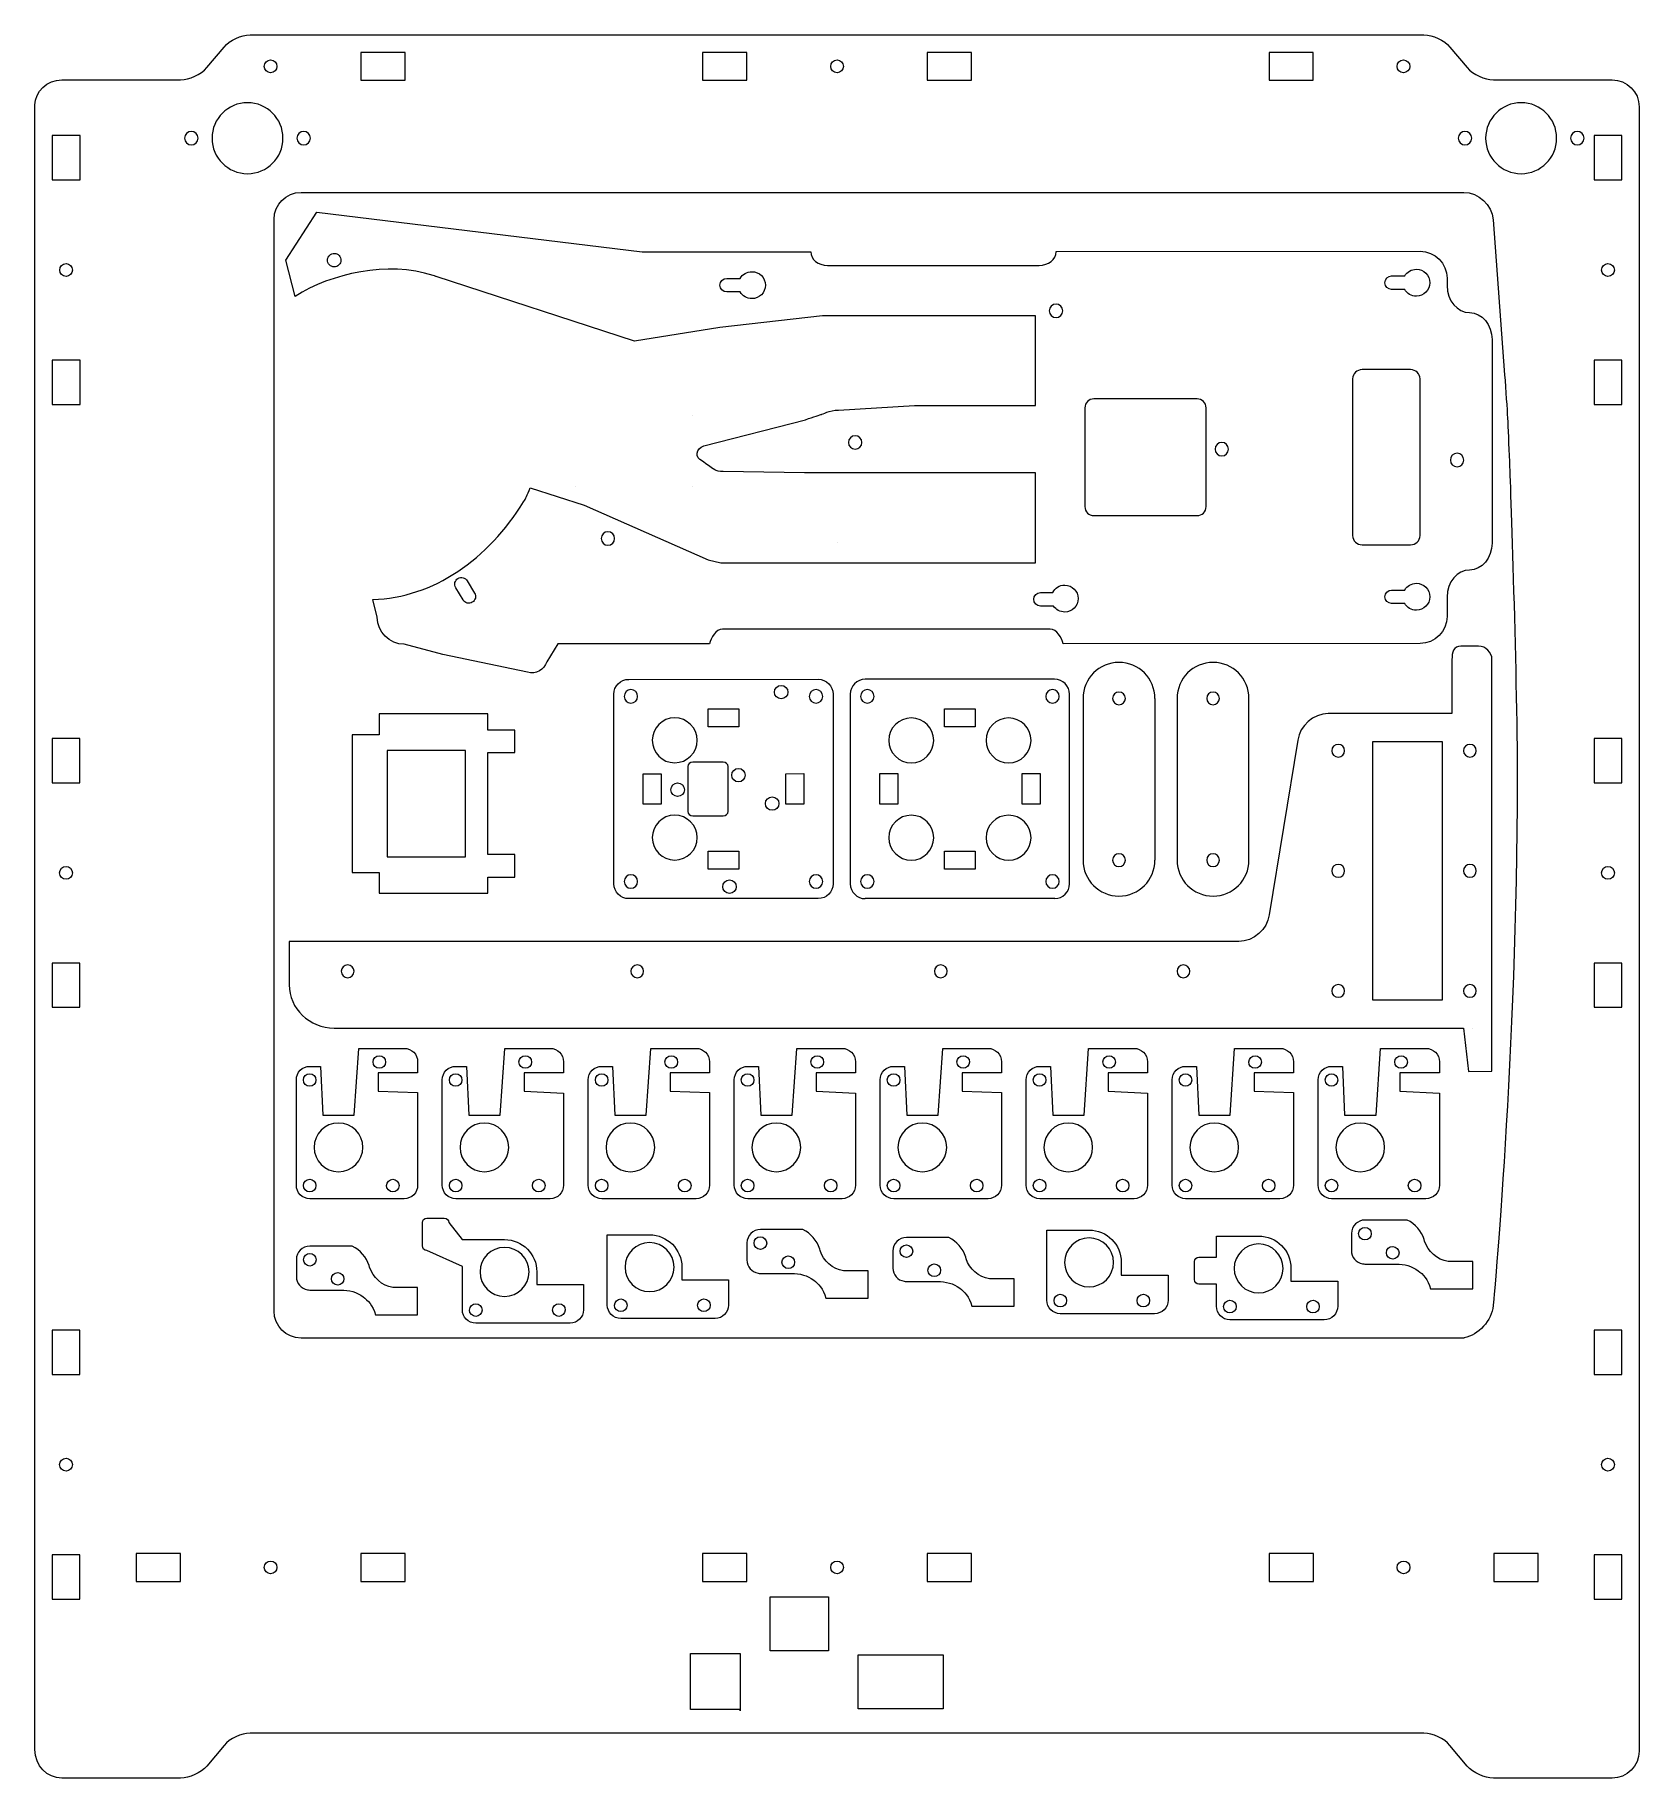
# Model space of a CAD drawing. Header units: inches. Extents: x 250 to 607, y 760 to 1148.
import ezdxf

# ---------------------------------------------------------------- set-up
doc = ezdxf.new("R2010")
doc.units = ezdxf.units.IN
doc.header["$MEASUREMENT"] = 0
for name, color, linetype in [('Layer 16', 7, 'Continuous'), ('Layer 18', 7, 'Continuous'), ('Layer 19', 7, 'Continuous')]:
    doc.layers.add(name, color=color, linetype=linetype)

# ---------------------------------------------------------------- blocks, each defined once
blk = doc.blocks.new('block 6')
at = {"layer": 'Layer 16', "lineweight": 0}
blk.add_open_spline([(514.04, 1000.42), (514.04, 999.63), (513.4, 998.99), (512.61, 998.99), (511.83, 998.99), (511.19, 999.63), (511.19, 1000.42), (511.19, 1001.2), (511.83, 1001.84), (512.61, 1001.84), (513.4, 1001.84), (514.04, 1001.2), (514.04, 1000.42)], degree=3, knots=[0, 0, 0, 0, 1, 1, 1, 2, 2, 2, 3, 3, 3, 4, 4, 4, 4], dxfattribs=at)
blk = doc.blocks.new('block 7')
at = {"layer": 'Layer 16', "lineweight": 0}
blk.add_open_spline([(514.04, 964.42), (514.04, 963.63), (513.4, 962.99), (512.61, 962.99), (511.83, 962.99), (511.19, 963.63), (511.19, 964.42), (511.19, 965.2), (511.83, 965.84), (512.61, 965.84), (513.4, 965.84), (514.04, 965.2), (514.04, 964.42)], degree=3, knots=[0, 0, 0, 0, 1, 1, 1, 2, 2, 2, 3, 3, 3, 4, 4, 4, 4], dxfattribs=at)
blk = doc.blocks.new('block 8')
at = {"layer": 'Layer 16', "lineweight": 0}
blk.add_open_spline([(493.1, 1000.42), (493.1, 999.63), (492.46, 998.99), (491.67, 998.99), (490.89, 998.99), (490.25, 999.63), (490.25, 1000.42), (490.25, 1001.2), (490.89, 1001.84), (491.67, 1001.84), (492.46, 1001.84), (493.1, 1001.2), (493.1, 1000.42)], degree=3, knots=[0, 0, 0, 0, 1, 1, 1, 2, 2, 2, 3, 3, 3, 4, 4, 4, 4], dxfattribs=at)
blk = doc.blocks.new('block 9')
at = {"layer": 'Layer 16', "lineweight": 0}
blk.add_open_spline([(493.1, 964.42), (493.1, 963.63), (492.46, 962.99), (491.67, 962.99), (490.89, 962.99), (490.25, 963.63), (490.25, 964.42), (490.25, 965.2), (490.89, 965.84), (491.67, 965.84), (492.46, 965.84), (493.1, 965.2), (493.1, 964.42)], degree=3, knots=[0, 0, 0, 0, 1, 1, 1, 2, 2, 2, 3, 3, 3, 4, 4, 4, 4], dxfattribs=at)
blk = doc.blocks.new('block 10')
at = {"layer": 'Layer 16', "lineweight": 0}
blk.add_open_spline([(569.78, 987.34), (568.99, 987.34), (568.35, 987.98), (568.35, 988.76), (568.35, 989.55), (568.99, 990.19), (569.78, 990.19), (570.56, 990.19), (571.2, 989.55), (571.2, 988.76), (571.2, 987.98), (570.56, 987.34), (569.78, 987.34)], degree=3, knots=[0, 0, 0, 0, 1, 1, 1, 2, 2, 2, 3, 3, 3, 4, 4, 4, 4], dxfattribs=at)
blk = doc.blocks.new('block 11')
at = {"layer": 'Layer 16', "lineweight": 0}
blk.add_open_spline([(569.78, 960.61), (568.99, 960.61), (568.35, 961.25), (568.35, 962.04), (568.35, 962.83), (568.99, 963.46), (569.78, 963.46), (570.56, 963.46), (571.2, 962.83), (571.2, 962.04), (571.2, 961.25), (570.56, 960.61), (569.78, 960.61)], degree=3, knots=[0, 0, 0, 0, 1, 1, 1, 2, 2, 2, 3, 3, 3, 4, 4, 4, 4], dxfattribs=at)
blk = doc.blocks.new('block 12')
at = {"layer": 'Layer 16', "lineweight": 0}
blk.add_open_spline([(569.78, 933.89), (568.99, 933.89), (568.35, 934.53), (568.35, 935.32), (568.35, 936.1), (568.99, 936.74), (569.78, 936.74), (570.56, 936.74), (571.2, 936.1), (571.2, 935.32), (571.2, 934.53), (570.56, 933.89), (569.78, 933.89)], degree=3, knots=[0, 0, 0, 0, 1, 1, 1, 2, 2, 2, 3, 3, 3, 4, 4, 4, 4], dxfattribs=at)
blk = doc.blocks.new('block 13')
at = {"layer": 'Layer 16', "lineweight": 0}
blk.add_open_spline([(540.46, 987.34), (539.67, 987.34), (539.04, 987.98), (539.04, 988.76), (539.04, 989.55), (539.67, 990.19), (540.46, 990.19), (541.25, 990.19), (541.89, 989.55), (541.89, 988.76), (541.89, 987.98), (541.25, 987.34), (540.46, 987.34)], degree=3, knots=[0, 0, 0, 0, 1, 1, 1, 2, 2, 2, 3, 3, 3, 4, 4, 4, 4], dxfattribs=at)
blk = doc.blocks.new('block 14')
at = {"layer": 'Layer 16', "lineweight": 0}
blk.add_open_spline([(540.46, 960.61), (539.67, 960.61), (539.04, 961.25), (539.04, 962.04), (539.04, 962.83), (539.67, 963.46), (540.46, 963.46), (541.25, 963.46), (541.89, 962.83), (541.89, 962.04), (541.89, 961.25), (541.25, 960.61), (540.46, 960.61)], degree=3, knots=[0, 0, 0, 0, 1, 1, 1, 2, 2, 2, 3, 3, 3, 4, 4, 4, 4], dxfattribs=at)
blk = doc.blocks.new('block 15')
at = {"layer": 'Layer 16', "lineweight": 0}
blk.add_open_spline([(540.46, 933.89), (539.67, 933.89), (539.04, 934.53), (539.04, 935.32), (539.04, 936.1), (539.67, 936.74), (540.46, 936.74), (541.25, 936.74), (541.89, 936.1), (541.89, 935.32), (541.89, 934.53), (541.25, 933.89), (540.46, 933.89)], degree=3, knots=[0, 0, 0, 0, 1, 1, 1, 2, 2, 2, 3, 3, 3, 4, 4, 4, 4], dxfattribs=at)
blk = doc.blocks.new('block 16')
at = {"layer": 'Layer 16', "lineweight": 0}
blk.add_open_spline([(319.99, 938.25), (319.2, 938.25), (318.56, 938.89), (318.56, 939.68), (318.56, 940.47), (319.2, 941.1), (319.99, 941.1), (320.77, 941.1), (321.41, 940.47), (321.41, 939.68), (321.41, 938.89), (320.77, 938.25), (319.99, 938.25)], degree=3, knots=[0, 0, 0, 0, 1, 1, 1, 2, 2, 2, 3, 3, 3, 4, 4, 4, 4], dxfattribs=at)
blk = doc.blocks.new('block 17')
at = {"layer": 'Layer 16', "lineweight": 0}
blk.add_open_spline([(384.44, 938.25), (383.65, 938.25), (383.01, 938.89), (383.01, 939.68), (383.01, 940.47), (383.65, 941.1), (384.44, 941.1), (385.22, 941.1), (385.86, 940.47), (385.86, 939.68), (385.86, 938.89), (385.22, 938.25), (384.44, 938.25)], degree=3, knots=[0, 0, 0, 0, 1, 1, 1, 2, 2, 2, 3, 3, 3, 4, 4, 4, 4], dxfattribs=at)
blk = doc.blocks.new('block 18')
at = {"layer": 'Layer 16', "lineweight": 0}
blk.add_open_spline([(506.02, 938.25), (505.23, 938.25), (504.6, 938.89), (504.6, 939.68), (504.6, 940.47), (505.23, 941.1), (506.02, 941.1), (506.81, 941.1), (507.45, 940.47), (507.45, 939.68), (507.45, 938.89), (506.81, 938.25), (506.02, 938.25)], degree=3, knots=[0, 0, 0, 0, 1, 1, 1, 2, 2, 2, 3, 3, 3, 4, 4, 4, 4], dxfattribs=at)
blk = doc.blocks.new('block 19')
at = {"layer": 'Layer 16', "lineweight": 0}
blk.add_open_spline([(452.01, 938.25), (451.23, 938.25), (450.59, 938.89), (450.59, 939.68), (450.59, 940.47), (451.23, 941.1), (452.01, 941.1), (452.8, 941.1), (453.44, 940.47), (453.44, 939.68), (453.44, 938.89), (452.8, 938.25), (452.01, 938.25)], degree=3, knots=[0, 0, 0, 0, 1, 1, 1, 2, 2, 2, 3, 3, 3, 4, 4, 4, 4], dxfattribs=at)
blk = doc.blocks.new('block 21')
at = {"layer": 'Layer 16', "lineweight": 0}
blk.add_lwpolyline([(534.92, 1144.2), (525.07, 1144.2), (525.07, 1138), (534.92, 1138), (534.92, 1144.2)], dxfattribs=at)
blk = doc.blocks.new('block 22')
at = {"layer": 'Layer 16', "lineweight": 0}
blk.add_open_spline([(554.99, 1142.52), (554.21, 1142.52), (553.57, 1141.88), (553.57, 1141.09), (553.57, 1140.31), (554.21, 1139.67), (554.99, 1139.67), (555.78, 1139.67), (556.42, 1140.31), (556.42, 1141.09), (556.42, 1141.88), (555.78, 1142.52), (554.99, 1142.52)], degree=3, knots=[0, 0, 0, 0, 1, 1, 1, 2, 2, 2, 3, 3, 3, 4, 4, 4, 4], dxfattribs=at)
blk = doc.blocks.new('block 20')
at = {"layer": 'Layer 16'}
for name in ['block 21', 'block 22']:
    blk.add_blockref(name, (0, 0), dxfattribs=at)
blk = doc.blocks.new('block 24')
at = {"layer": 'Layer 16', "lineweight": 0}
blk.add_lwpolyline([(322.9, 1138), (332.75, 1138), (332.75, 1144.2), (322.9, 1144.2), (322.9, 1138)], dxfattribs=at)
blk = doc.blocks.new('block 25')
at = {"layer": 'Layer 16', "lineweight": 0}
blk.add_open_spline([(302.82, 1139.67), (303.61, 1139.67), (304.25, 1140.31), (304.25, 1141.1), (304.25, 1141.88), (303.61, 1142.52), (302.82, 1142.52), (302.04, 1142.52), (301.4, 1141.88), (301.4, 1141.1), (301.4, 1140.31), (302.04, 1139.67), (302.82, 1139.67)], degree=3, knots=[0, 0, 0, 0, 1, 1, 1, 2, 2, 2, 3, 3, 3, 4, 4, 4, 4], dxfattribs=at)
blk = doc.blocks.new('block 23')
at = {"layer": 'Layer 16'}
for name in ['block 25', 'block 24']:
    blk.add_blockref(name, (0, 0), dxfattribs=at)
blk = doc.blocks.new('block 28')
at = {"layer": 'Layer 16', "lineweight": 0}
blk.add_lwpolyline([(449, 1138), (458.85, 1138), (458.85, 1144.2), (449, 1144.2), (449, 1138)], dxfattribs=at)
blk = doc.blocks.new('block 29')
at = {"layer": 'Layer 16', "lineweight": 0}
blk.add_lwpolyline([(399, 1138), (408.85, 1138), (408.85, 1144.2), (399, 1144.2), (399, 1138)], dxfattribs=at)
blk = doc.blocks.new('block 27')
at = {"layer": 'Layer 16'}
for name in ['block 29', 'block 28']:
    blk.add_blockref(name, (0, 0), dxfattribs=at)
blk = doc.blocks.new('block 30')
at = {"layer": 'Layer 16', "lineweight": 0}
blk.add_open_spline([(428.92, 1139.67), (429.71, 1139.67), (430.35, 1140.31), (430.35, 1141.1), (430.35, 1141.88), (429.71, 1142.52), (428.92, 1142.52), (428.13, 1142.52), (427.5, 1141.88), (427.5, 1141.1), (427.5, 1140.31), (428.13, 1139.67), (428.92, 1139.67)], degree=3, knots=[0, 0, 0, 0, 1, 1, 1, 2, 2, 2, 3, 3, 3, 4, 4, 4, 4], dxfattribs=at)
blk = doc.blocks.new('block 26')
at = {"layer": 'Layer 16'}
for name in ['block 27', 'block 30']:
    blk.add_blockref(name, (0, 0), dxfattribs=at)
blk = doc.blocks.new('block 33')
at = {"layer": 'Layer 16', "lineweight": 0}
blk.add_lwpolyline([(575.09, 803.89), (584.94, 803.89), (584.94, 810.09), (575.09, 810.09), (575.09, 803.89)], dxfattribs=at)
blk = doc.blocks.new('block 34')
at = {"layer": 'Layer 16', "lineweight": 0}
blk.add_lwpolyline([(525.09, 803.89), (534.94, 803.89), (534.94, 810.09), (525.09, 810.09), (525.09, 803.89)], dxfattribs=at)
blk = doc.blocks.new('block 32')
at = {"layer": 'Layer 16'}
for name in ['block 34', 'block 33']:
    blk.add_blockref(name, (0, 0), dxfattribs=at)
blk = doc.blocks.new('block 35')
at = {"layer": 'Layer 16', "lineweight": 0}
blk.add_open_spline([(555.02, 805.57), (555.8, 805.57), (556.44, 806.21), (556.44, 806.99), (556.44, 807.78), (555.8, 808.42), (555.02, 808.42), (554.23, 808.42), (553.59, 807.78), (553.59, 806.99), (553.59, 806.21), (554.23, 805.57), (555.02, 805.57)], degree=3, knots=[0, 0, 0, 0, 1, 1, 1, 2, 2, 2, 3, 3, 3, 4, 4, 4, 4], dxfattribs=at)
blk = doc.blocks.new('block 31')
at = {"layer": 'Layer 16'}
for name in ['block 32', 'block 35']:
    blk.add_blockref(name, (0, 0), dxfattribs=at)
blk = doc.blocks.new('block 38')
at = {"layer": 'Layer 16', "lineweight": 0}
blk.add_lwpolyline([(322.9, 803.89), (332.75, 803.89), (332.75, 810.09), (322.9, 810.09), (322.9, 803.89)], dxfattribs=at)
blk = doc.blocks.new('block 39')
at = {"layer": 'Layer 16', "lineweight": 0}
blk.add_lwpolyline([(272.9, 803.89), (282.75, 803.89), (282.75, 810.09), (272.9, 810.09), (272.9, 803.89)], dxfattribs=at)
blk = doc.blocks.new('block 37')
at = {"layer": 'Layer 16'}
for name in ['block 39', 'block 38']:
    blk.add_blockref(name, (0, 0), dxfattribs=at)
blk = doc.blocks.new('block 40')
at = {"layer": 'Layer 16', "lineweight": 0}
blk.add_open_spline([(302.83, 805.57), (303.61, 805.57), (304.25, 806.21), (304.25, 806.99), (304.25, 807.78), (303.61, 808.42), (302.83, 808.42), (302.04, 808.42), (301.4, 807.78), (301.4, 806.99), (301.4, 806.21), (302.04, 805.57), (302.83, 805.57)], degree=3, knots=[0, 0, 0, 0, 1, 1, 1, 2, 2, 2, 3, 3, 3, 4, 4, 4, 4], dxfattribs=at)
blk = doc.blocks.new('block 36')
at = {"layer": 'Layer 16'}
for name in ['block 37', 'block 40']:
    blk.add_blockref(name, (0, 0), dxfattribs=at)
blk = doc.blocks.new('block 43')
at = {"layer": 'Layer 16', "lineweight": 0}
blk.add_lwpolyline([(449, 803.89), (458.85, 803.89), (458.85, 810.09), (449, 810.09), (449, 803.89)], dxfattribs=at)
blk = doc.blocks.new('block 44')
at = {"layer": 'Layer 16', "lineweight": 0}
blk.add_lwpolyline([(399, 803.89), (408.85, 803.89), (408.85, 810.09), (399, 810.09), (399, 803.89)], dxfattribs=at)
blk = doc.blocks.new('block 42')
at = {"layer": 'Layer 16'}
for name in ['block 44', 'block 43']:
    blk.add_blockref(name, (0, 0), dxfattribs=at)
blk = doc.blocks.new('block 45')
at = {"layer": 'Layer 16', "lineweight": 0}
blk.add_open_spline([(428.92, 805.57), (429.71, 805.57), (430.35, 806.21), (430.35, 806.99), (430.35, 807.78), (429.71, 808.42), (428.92, 808.42), (428.14, 808.42), (427.5, 807.78), (427.5, 806.99), (427.5, 806.21), (428.14, 805.57), (428.92, 805.57)], degree=3, knots=[0, 0, 0, 0, 1, 1, 1, 2, 2, 2, 3, 3, 3, 4, 4, 4, 4], dxfattribs=at)
blk = doc.blocks.new('block 41')
at = {"layer": 'Layer 16'}
for name in ['block 42', 'block 45']:
    blk.add_blockref(name, (0, 0), dxfattribs=at)
blk = doc.blocks.new('block 48')
at = {"layer": 'Layer 16', "lineweight": 0}
blk.add_lwpolyline([(603.62, 981.66), (603.62, 991.51), (597.42, 991.51), (597.42, 981.66), (603.62, 981.66)], dxfattribs=at)
blk = doc.blocks.new('block 49')
at = {"layer": 'Layer 16', "lineweight": 0}
blk.add_lwpolyline([(603.62, 931.66), (603.62, 941.51), (597.42, 941.51), (597.42, 931.66), (603.62, 931.66)], dxfattribs=at)
blk = doc.blocks.new('block 47')
at = {"layer": 'Layer 16'}
for name in ['block 48', 'block 49']:
    blk.add_blockref(name, (0, 0), dxfattribs=at)
blk = doc.blocks.new('block 50')
at = {"layer": 'Layer 16', "lineweight": 0}
blk.add_open_spline([(601.95, 961.59), (601.95, 962.38), (601.31, 963.01), (600.52, 963.01), (599.73, 963.01), (599.1, 962.38), (599.1, 961.59), (599.1, 960.8), (599.73, 960.16), (600.52, 960.16), (601.31, 960.16), (601.95, 960.8), (601.95, 961.59)], degree=3, knots=[0, 0, 0, 0, 1, 1, 1, 2, 2, 2, 3, 3, 3, 4, 4, 4, 4], dxfattribs=at)
blk = doc.blocks.new('block 46')
at = {"layer": 'Layer 16'}
for name in ['block 47', 'block 50']:
    blk.add_blockref(name, (0, 0), dxfattribs=at)
blk = doc.blocks.new('block 53')
at = {"layer": 'Layer 16', "lineweight": 0}
blk.add_lwpolyline([(603.62, 1115.84), (603.62, 1125.69), (597.42, 1125.69), (597.42, 1115.84), (603.62, 1115.84)], dxfattribs=at)
blk = doc.blocks.new('block 54')
at = {"layer": 'Layer 16', "lineweight": 0}
blk.add_lwpolyline([(603.62, 1065.84), (603.62, 1075.69), (597.42, 1075.69), (597.42, 1065.84), (603.62, 1065.84)], dxfattribs=at)
blk = doc.blocks.new('block 52')
at = {"layer": 'Layer 16'}
for name in ['block 53', 'block 54']:
    blk.add_blockref(name, (0, 0), dxfattribs=at)
blk = doc.blocks.new('block 55')
at = {"layer": 'Layer 16', "lineweight": 0}
blk.add_open_spline([(601.95, 1095.76), (601.95, 1096.55), (601.31, 1097.19), (600.52, 1097.19), (599.73, 1097.19), (599.1, 1096.55), (599.1, 1095.76), (599.1, 1094.97), (599.73, 1094.34), (600.52, 1094.34), (601.31, 1094.34), (601.95, 1094.97), (601.95, 1095.76)], degree=3, knots=[0, 0, 0, 0, 1, 1, 1, 2, 2, 2, 3, 3, 3, 4, 4, 4, 4], dxfattribs=at)
blk = doc.blocks.new('block 51')
at = {"layer": 'Layer 16'}
for name in ['block 52', 'block 55']:
    blk.add_blockref(name, (0, 0), dxfattribs=at)
blk = doc.blocks.new('block 58')
at = {"layer": 'Layer 16', "lineweight": 0}
blk.add_lwpolyline([(603.62, 849.94), (603.62, 859.79), (597.42, 859.79), (597.42, 849.94), (603.62, 849.94)], dxfattribs=at)
blk = doc.blocks.new('block 59')
at = {"layer": 'Layer 16', "lineweight": 0}
blk.add_lwpolyline([(603.62, 799.94), (603.62, 809.79), (597.42, 809.79), (597.42, 799.94), (603.62, 799.94)], dxfattribs=at)
blk = doc.blocks.new('block 57')
at = {"layer": 'Layer 16'}
for name in ['block 58', 'block 59']:
    blk.add_blockref(name, (0, 0), dxfattribs=at)
blk = doc.blocks.new('block 60')
at = {"layer": 'Layer 16', "lineweight": 0}
blk.add_open_spline([(601.95, 829.87), (601.95, 830.65), (601.31, 831.29), (600.52, 831.29), (599.73, 831.29), (599.1, 830.65), (599.1, 829.87), (599.1, 829.08), (599.73, 828.44), (600.52, 828.44), (601.31, 828.44), (601.95, 829.08), (601.95, 829.87)], degree=3, knots=[0, 0, 0, 0, 1, 1, 1, 2, 2, 2, 3, 3, 3, 4, 4, 4, 4], dxfattribs=at)
blk = doc.blocks.new('block 56')
at = {"layer": 'Layer 16'}
for name in ['block 57', 'block 60']:
    blk.add_blockref(name, (0, 0), dxfattribs=at)
blk = doc.blocks.new('block 63')
at = {"layer": 'Layer 16', "lineweight": 0}
blk.add_lwpolyline([(260.4, 981.66), (260.4, 991.51), (254.2, 991.51), (254.2, 981.66), (260.4, 981.66)], dxfattribs=at)
blk = doc.blocks.new('block 64')
at = {"layer": 'Layer 16', "lineweight": 0}
blk.add_lwpolyline([(260.4, 931.66), (260.4, 941.51), (254.2, 941.51), (254.2, 931.66), (260.4, 931.66)], dxfattribs=at)
blk = doc.blocks.new('block 62')
at = {"layer": 'Layer 16'}
for name in ['block 63', 'block 64']:
    blk.add_blockref(name, (0, 0), dxfattribs=at)
blk = doc.blocks.new('block 65')
at = {"layer": 'Layer 16', "lineweight": 0}
blk.add_open_spline([(258.72, 961.59), (258.72, 962.38), (258.09, 963.01), (257.3, 963.01), (256.51, 963.01), (255.87, 962.38), (255.87, 961.59), (255.87, 960.8), (256.51, 960.16), (257.3, 960.16), (258.09, 960.16), (258.72, 960.8), (258.72, 961.59)], degree=3, knots=[0, 0, 0, 0, 1, 1, 1, 2, 2, 2, 3, 3, 3, 4, 4, 4, 4], dxfattribs=at)
blk = doc.blocks.new('block 61')
at = {"layer": 'Layer 16'}
for name in ['block 62', 'block 65']:
    blk.add_blockref(name, (0, 0), dxfattribs=at)
blk = doc.blocks.new('block 68')
at = {"layer": 'Layer 16', "lineweight": 0}
blk.add_lwpolyline([(260.4, 849.94), (260.4, 859.79), (254.2, 859.79), (254.2, 849.94), (260.4, 849.94)], dxfattribs=at)
blk = doc.blocks.new('block 69')
at = {"layer": 'Layer 16', "lineweight": 0}
blk.add_lwpolyline([(260.4, 799.94), (260.4, 809.79), (254.2, 809.79), (254.2, 799.94), (260.4, 799.94)], dxfattribs=at)
blk = doc.blocks.new('block 67')
at = {"layer": 'Layer 16'}
for name in ['block 68', 'block 69']:
    blk.add_blockref(name, (0, 0), dxfattribs=at)
blk = doc.blocks.new('block 70')
at = {"layer": 'Layer 16', "lineweight": 0}
blk.add_open_spline([(258.72, 829.87), (258.72, 830.65), (258.09, 831.29), (257.3, 831.29), (256.51, 831.29), (255.87, 830.65), (255.87, 829.87), (255.87, 829.08), (256.51, 828.44), (257.3, 828.44), (258.09, 828.44), (258.72, 829.08), (258.72, 829.87)], degree=3, knots=[0, 0, 0, 0, 1, 1, 1, 2, 2, 2, 3, 3, 3, 4, 4, 4, 4], dxfattribs=at)
blk = doc.blocks.new('block 66')
at = {"layer": 'Layer 16'}
for name in ['block 67', 'block 70']:
    blk.add_blockref(name, (0, 0), dxfattribs=at)
blk = doc.blocks.new('block 73')
at = {"layer": 'Layer 16', "lineweight": 0}
blk.add_lwpolyline([(260.41, 1115.84), (260.41, 1125.69), (254.21, 1125.69), (254.21, 1115.84), (260.41, 1115.84)], dxfattribs=at)
blk = doc.blocks.new('block 74')
at = {"layer": 'Layer 16', "lineweight": 0}
blk.add_lwpolyline([(260.41, 1065.84), (260.41, 1075.69), (254.21, 1075.69), (254.21, 1065.84), (260.41, 1065.84)], dxfattribs=at)
blk = doc.blocks.new('block 72')
at = {"layer": 'Layer 16'}
for name in ['block 73', 'block 74']:
    blk.add_blockref(name, (0, 0), dxfattribs=at)
blk = doc.blocks.new('block 75')
at = {"layer": 'Layer 16', "lineweight": 0}
blk.add_open_spline([(258.73, 1095.76), (258.73, 1096.55), (258.1, 1097.19), (257.31, 1097.19), (256.52, 1097.19), (255.88, 1096.55), (255.88, 1095.76), (255.88, 1094.97), (256.52, 1094.34), (257.31, 1094.34), (258.1, 1094.34), (258.73, 1094.97), (258.73, 1095.76)], degree=3, knots=[0, 0, 0, 0, 1, 1, 1, 2, 2, 2, 3, 3, 3, 4, 4, 4, 4], dxfattribs=at)
blk = doc.blocks.new('block 71')
at = {"layer": 'Layer 16'}
for name in ['block 72', 'block 75']:
    blk.add_blockref(name, (0, 0), dxfattribs=at)
blk = doc.blocks.new('block 76')
at = {"layer": 'Layer 16', "lineweight": 0}
blk.add_lwpolyline([(452.52, 775.54), (433.62, 775.54), (433.62, 787.54), (452.52, 787.54), (452.52, 775.54), (452.52, 775.54)], dxfattribs=at)
blk = doc.blocks.new('block 77')
at = {"layer": 'Layer 16', "lineweight": 0}
blk.add_lwpolyline([(427.02, 788.44), (414.02, 788.44), (414.02, 800.44), (427.02, 800.44), (427.02, 788.44), (427.02, 788.44)], dxfattribs=at)
blk = doc.blocks.new('block 78')
at = {"layer": 'Layer 16', "lineweight": 0}
blk.add_lwpolyline([(407.32, 775.34), (396.32, 775.34), (396.32, 787.84), (407.32, 787.84), (407.32, 775.04), (407.32, 775.34)], dxfattribs=at)
blk = doc.blocks.new('block 79')
at = {"layer": 'Layer 19', "lineweight": 0}
for points in [[(416.47, 1003.32), (415.64, 1003.32), (414.97, 1002.65), (414.97, 1001.83), (414.97, 1001), (415.64, 1000.33), (416.47, 1000.33), (417.29, 1000.33), (417.97, 1001), (417.97, 1001.83), (417.97, 1002.65), (417.29, 1003.32), (416.47, 1003.32)], [(406.97, 984.83), (406.14, 984.83), (405.47, 984.16), (405.47, 983.33), (405.47, 982.5), (406.14, 981.83), (406.97, 981.83), (407.79, 981.83), (408.47, 982.5), (408.47, 983.33), (408.47, 984.16), (407.79, 984.83), (406.97, 984.83)], [(414.47, 978.5), (413.64, 978.5), (412.97, 977.83), (412.97, 977), (412.97, 976.18), (413.64, 975.51), (414.47, 975.51), (415.29, 975.51), (415.97, 976.18), (415.97, 977), (415.97, 977.83), (415.29, 978.5), (414.47, 978.5)], [(404.97, 960.01), (404.14, 960.01), (403.47, 959.34), (403.47, 958.51), (403.47, 957.68), (404.14, 957.01), (404.97, 957.01), (405.8, 957.01), (406.47, 957.68), (406.47, 958.51), (406.47, 959.34), (405.8, 960.01), (404.97, 960.01)]]:
    blk.add_open_spline(points, degree=3, knots=[0, 0, 0, 0, 1, 1, 1, 2, 2, 2, 3, 3, 3, 4, 4, 4, 4], dxfattribs=at)
blk = doc.blocks.new('block 80')
at = {"layer": 'Layer 19', "lineweight": 0}
for points in [[(407.03, 998.12), (407.03, 994.12), (400.23, 994.12), (400.23, 998.12), (407.03, 998.12)], [(385.78, 983.66), (389.78, 983.66), (389.78, 976.86), (385.78, 976.86), (385.78, 983.66)], [(421.49, 976.85), (417.49, 976.86), (417.49, 983.66), (421.49, 983.67), (421.49, 976.85)], [(400.23, 962.41), (400.23, 966.41), (407.03, 966.41), (407.03, 962.41), (400.23, 962.41)]]:
    blk.add_lwpolyline(points, dxfattribs=at)

msp = doc.modelspace()

# ---------------------------------------------------------------- linework, layer by layer
at = {"layer": 'Layer 16', "lineweight": 0}
for points in [[(320.96, 961.66), (326.96, 961.66), (326.96, 957.06), (351.16, 957.06), (351.16, 960.66), (357.16, 960.66), (357.16, 965.65), (351.16, 965.65), (351.16, 988.35), (357.16, 988.35), (357.16, 993.34), (351.16, 993.34), (351.16, 996.95), (326.96, 996.95), (326.96, 992.34), (320.96, 992.34)], [(320.96, 992.34), (320.96, 961.66)], [(563.59, 933.24), (548.14, 933.24), (548.14, 990.84), (563.59, 990.84), (563.59, 933.24)], [(328.79, 988.85), (328.79, 965.15), (346.19, 965.15), (346.19, 988.85), (328.79, 988.85), (328.79, 988.85)], [(570.39, 927.04), (570.39, 927.04)]]:
    msp.add_lwpolyline(points, dxfattribs=at)
for points, knots in [([(250.36, 766.49), (250.36, 762.79), (253.06, 760.09), (256.36, 760.09), (256.36, 760.09), (282.81, 760.09), (282.81, 760.09), (284.75, 760.09), (287.36, 761.31), (288.61, 762.79), (288.61, 762.79), (292.46, 767.39), (292.46, 767.39), (293.71, 768.87), (296.31, 770.09), (298.26, 770.09), (298.26, 770.09), (559.56, 770.09), (559.56, 770.09), (561.5, 770.09), (564.1, 768.87), (565.35, 767.39), (565.35, 767.39), (569.2, 762.79), (569.2, 762.79), (570.45, 761.31), (573.06, 760.09), (575, 760.09), (575, 760.09), (601.45, 760.09), (601.45, 760.09), (604.75, 760.09), (607.45, 762.79), (607.45, 766.09), (607.45, 766.09), (607.45, 1132.11), (607.45, 1132.11), (607.45, 1135.41), (604.75, 1138.11), (601.45, 1138.11), (601.45, 1138.11), (575, 1138.11), (575, 1138.11), (573.06, 1138.11), (570.45, 1139.33), (569.2, 1140.82), (569.2, 1140.82), (565.35, 1145.41), (565.35, 1145.41), (564.1, 1146.9), (561.5, 1148.11), (559.55, 1148.11), (559.55, 1148.11), (298.26, 1148.11), (298.26, 1148.11), (296.31, 1148.11), (293.71, 1146.9), (292.46, 1145.41), (292.46, 1145.41), (288.61, 1140.82), (288.61, 1140.82), (287.36, 1139.33), (284.75, 1138.11), (282.81, 1138.11), (282.81, 1138.11), (256.36, 1138.11), (256.36, 1138.11), (253.06, 1138.11), (250.36, 1135.41), (250.36, 1132.51), (250.36, 1132.51), (250.36, 766.49), (250.36, 766.49)], [0, 0, 0, 0, 1, 1, 1, 2, 2, 2, 3, 3, 3, 4, 4, 4, 5, 5, 5, 6, 6, 6, 7, 7, 7, 8, 8, 8, 9, 9, 9, 10, 10, 10, 11, 11, 11, 12, 12, 12, 13, 13, 13, 14, 14, 14, 15, 15, 15, 16, 16, 16, 17, 17, 17, 18, 18, 18, 19, 19, 19, 20, 20, 20, 21, 21, 21, 22, 22, 22, 23, 23, 23, 24, 24, 24, 24]), ([(297.69, 1117.21), (293.33, 1117.21), (289.79, 1120.75), (289.79, 1125.11), (289.79, 1129.47), (293.33, 1133.01), (297.69, 1133.01), (302.05, 1133.01), (305.59, 1129.47), (305.59, 1125.11), (305.59, 1120.75), (302.05, 1117.21), (297.69, 1117.21)], [0, 0, 0, 0, 1, 1, 1, 2, 2, 2, 3, 3, 3, 4, 4, 4, 4]), ([(581.19, 1117.21), (576.83, 1117.21), (573.29, 1120.75), (573.29, 1125.11), (573.29, 1129.47), (576.83, 1133.01), (581.19, 1133.01), (585.55, 1133.01), (589.09, 1129.47), (589.09, 1125.11), (589.09, 1120.75), (585.55, 1117.21), (581.19, 1117.21)], [0, 0, 0, 0, 1, 1, 1, 2, 2, 2, 3, 3, 3, 4, 4, 4, 4]), ([(285.19, 1123.61), (284.36, 1123.61), (283.69, 1124.28), (283.69, 1125.11), (283.69, 1125.94), (284.36, 1126.61), (285.19, 1126.61), (286.02, 1126.61), (286.69, 1125.94), (286.69, 1125.11), (286.69, 1124.28), (286.02, 1123.61), (285.19, 1123.61)], [0, 0, 0, 0, 1, 1, 1, 2, 2, 2, 3, 3, 3, 4, 4, 4, 4]), ([(310.19, 1123.61), (309.36, 1123.61), (308.69, 1124.28), (308.69, 1125.11), (308.69, 1125.94), (309.36, 1126.61), (310.19, 1126.61), (311.02, 1126.61), (311.69, 1125.94), (311.69, 1125.11), (311.69, 1124.28), (311.02, 1123.61), (310.19, 1123.61)], [0, 0, 0, 0, 1, 1, 1, 2, 2, 2, 3, 3, 3, 4, 4, 4, 4]), ([(568.69, 1123.61), (567.86, 1123.61), (567.19, 1124.28), (567.19, 1125.11), (567.19, 1125.94), (567.86, 1126.61), (568.69, 1126.61), (569.52, 1126.61), (570.19, 1125.94), (570.19, 1125.11), (570.19, 1124.28), (569.52, 1123.61), (568.69, 1123.61)], [0, 0, 0, 0, 1, 1, 1, 2, 2, 2, 3, 3, 3, 4, 4, 4, 4]), ([(593.69, 1123.61), (592.86, 1123.61), (592.19, 1124.28), (592.19, 1125.11), (592.19, 1125.94), (592.86, 1126.61), (593.69, 1126.61), (594.52, 1126.61), (595.19, 1125.94), (595.19, 1125.11), (595.19, 1124.28), (594.52, 1123.61), (593.69, 1123.61)], [0, 0, 0, 0, 1, 1, 1, 2, 2, 2, 3, 3, 3, 4, 4, 4, 4]), ([(568.48, 858.1), (571.73, 858.7), (574.64, 861.93), (574.96, 865.28), (574.96, 865.28), (580.31, 922.27), (580.31, 982.03), (580.31, 1007.08), (578.57, 1053.18), (578.57, 1053.18), (578.44, 1056.54), (578.26, 1060.88), (578.15, 1062.82), (578.05, 1064.76), (577.76, 1069.09), (577.51, 1072.44), (577.51, 1072.44), (574.94, 1106.94), (574.94, 1106.94), (574.65, 1110.3), (571.71, 1113.04), (568.41, 1113.04), (568.41, 1113.04), (309.61, 1113.04), (309.61, 1113.04), (306.29, 1113.04), (303.61, 1110.35), (303.61, 1107.04), (303.61, 1107.04), (303.61, 864.04), (303.61, 864.04), (303.61, 860.72), (306.29, 858.04), (309.61, 858.04), (309.61, 858.04), (568.41, 858.04), (568.41, 858.04), (568.41, 858.04), (568.48, 858.1), (568.48, 858.1)], [0, 0, 0, 0, 1, 1, 1, 2, 2, 2, 3, 3, 3, 4, 4, 4, 5, 5, 5, 6, 6, 6, 7, 7, 7, 8, 8, 8, 9, 9, 9, 10, 10, 10, 11, 11, 11, 12, 12, 12, 13, 13, 13, 13]), ([(574.69, 994.04), (574.69, 994.04), (574.69, 930.04), (574.69, 930.04), (574.69, 930.04), (574.69, 917.42), (574.69, 917.42), (574.69, 917.42), (569.49, 917.41), (569.49, 917.41), (569.49, 917.41), (568.39, 927.04), (568.39, 927.04), (568.39, 927.04), (320.14, 927.04), (320.14, 927.04), (320.14, 927.04), (316.96, 927.04), (316.96, 927.04), (311.46, 927.04), (306.96, 931.38), (306.96, 936.68), (306.96, 936.68), (306.96, 939.88), (306.96, 939.88), (306.96, 939.88), (306.96, 946.32), (306.96, 946.32), (306.96, 946.32), (518.35, 946.32), (518.35, 946.32), (521.64, 946.32), (524.69, 949), (525.12, 952.27), (525.12, 952.27), (531.47, 991.09), (531.47, 991.09), (531.9, 994.36), (534.95, 997.04), (538.25, 997.04), (538.25, 997.04), (565.78, 997.04), (565.78, 997.04), (565.78, 997.04), (565.78, 1009.04), (565.78, 1009.04), (565.78, 1010.69), (566.13, 1012.04), (567.78, 1012.04), (567.78, 1012.04), (571.69, 1012.04), (571.69, 1012.04), (573.34, 1012.04), (574.69, 1010.69), (574.69, 1009.04), (574.69, 1009.04), (574.69, 994.04), (574.69, 994.04)], [0, 0, 0, 0, 1, 1, 1, 2, 2, 2, 3, 3, 3, 4, 4, 4, 5, 5, 5, 6, 6, 6, 7, 7, 7, 8, 8, 8, 9, 9, 9, 10, 10, 10, 11, 11, 11, 12, 12, 12, 13, 13, 13, 14, 14, 14, 15, 15, 15, 16, 16, 16, 17, 17, 17, 18, 18, 18, 19, 19, 19, 19]), ([(499.67, 1000.42), (499.67, 1004.84), (496.09, 1008.42), (491.67, 1008.42), (487.26, 1008.42), (483.67, 1004.84), (483.67, 1000.42), (483.67, 1000.42), (483.67, 964.42), (483.67, 964.42), (483.67, 960), (487.26, 956.42), (491.67, 956.42), (496.09, 956.42), (499.67, 960), (499.67, 964.42)], [0, 0, 0, 0, 1, 1, 1, 2, 2, 2, 3, 3, 3, 4, 4, 4, 5, 5, 5, 5]), ([(520.61, 964.42), (520.61, 960), (517.03, 956.42), (512.61, 956.42), (508.2, 956.42), (504.61, 960), (504.61, 964.42), (504.61, 964.42), (504.61, 1000.42), (504.61, 1000.42), (504.61, 1004.84), (508.2, 1008.42), (512.61, 1008.42), (517.03, 1008.42), (520.61, 1004.84), (520.61, 1000.42), (520.61, 1000.42), (520.61, 964.42), (520.61, 964.42)], [0, 0, 0, 0, 1, 1, 1, 2, 2, 2, 3, 3, 3, 4, 4, 4, 5, 5, 5, 6, 6, 6, 6])]:
    msp.add_open_spline(points, degree=3, knots=knots, dxfattribs=at)
at = {"layer": 'Layer 18', "lineweight": 0}
for points, knots in [([(326.78, 912.98), (326.78, 912.98), (326.78, 917.08), (326.78, 917.08), (326.78, 917.08), (335.56, 917.07), (335.56, 917.07), (335.56, 917.07), (335.56, 919.52), (335.56, 919.52), (335.56, 921.18), (334.22, 922.52), (332.56, 922.52), (332.56, 922.52), (322.46, 922.52), (322.46, 922.52), (322.46, 922.52), (321.46, 907.67), (321.46, 907.67), (321.46, 907.67), (321.46, 907.67), (321.46, 907.67), (321.46, 907.67), (314.46, 907.67), (314.46, 907.67), (314.46, 907.67), (313.96, 918.52), (313.96, 918.52), (313.96, 918.52), (311.56, 918.52), (311.56, 918.52), (309.91, 918.52), (308.56, 917.18), (308.56, 915.52), (308.56, 915.52), (308.56, 892.05), (308.56, 892.05), (308.56, 890.4), (309.91, 889.06), (311.56, 889.06), (311.56, 889.06), (332.56, 889.06), (332.56, 889.06), (334.22, 889.06), (335.56, 890.4), (335.56, 892.05), (335.56, 892.05), (335.56, 912.67), (335.56, 912.67), (335.56, 912.67), (326.78, 912.98), (326.78, 912.98)], [0, 0, 0, 0, 1, 1, 1, 2, 2, 2, 3, 3, 3, 4, 4, 4, 5, 5, 5, 6, 6, 6, 7, 7, 7, 8, 8, 8, 9, 9, 9, 10, 10, 10, 11, 11, 11, 12, 12, 12, 13, 13, 13, 14, 14, 14, 15, 15, 15, 16, 16, 16, 17, 17, 17, 17]), ([(328.43, 919.48), (328.43, 920.25), (327.81, 920.88), (327.03, 920.89), (326.26, 920.89), (325.63, 920.26), (325.63, 919.49), (325.63, 918.72), (326.25, 918.09), (327.03, 918.09), (327.8, 918.08), (328.43, 918.71), (328.43, 919.48)], [0, 0, 0, 0, 1, 1, 1, 2, 2, 2, 3, 3, 3, 4, 4, 4, 4]), ([(359.27, 912.98), (359.27, 912.98), (359.27, 917.08), (359.27, 917.08), (359.27, 917.08), (368.05, 917.07), (368.05, 917.07), (368.05, 917.07), (368.05, 919.52), (368.05, 919.52), (368.05, 921.18), (366.71, 922.52), (365.05, 922.52), (365.05, 922.52), (354.95, 922.52), (354.95, 922.52), (354.95, 922.52), (353.95, 907.67), (353.95, 907.67), (353.95, 907.67), (353.95, 907.67), (353.95, 907.67), (353.95, 907.67), (346.95, 907.67), (346.95, 907.67), (346.95, 907.67), (346.45, 918.52), (346.45, 918.52), (346.45, 918.52), (344.05, 918.52), (344.05, 918.52), (342.4, 918.52), (341.05, 917.18), (341.05, 915.52), (341.05, 915.52), (341.05, 892.05), (341.05, 892.05), (341.05, 890.4), (342.4, 889.06), (344.05, 889.06), (344.05, 889.06), (365.05, 889.06), (365.05, 889.06), (366.71, 889.06), (368.05, 890.4), (368.05, 892.05), (368.05, 892.05), (368.05, 912.57), (368.05, 912.57), (368.05, 912.57), (359.27, 912.98), (359.27, 912.98)], [0, 0, 0, 0, 1, 1, 1, 2, 2, 2, 3, 3, 3, 4, 4, 4, 5, 5, 5, 6, 6, 6, 7, 7, 7, 8, 8, 8, 9, 9, 9, 10, 10, 10, 11, 11, 11, 12, 12, 12, 13, 13, 13, 14, 14, 14, 15, 15, 15, 16, 16, 16, 17, 17, 17, 17]), ([(360.92, 919.48), (360.92, 920.25), (360.3, 920.88), (359.53, 920.89), (358.75, 920.89), (358.12, 920.26), (358.12, 919.49), (358.12, 918.72), (358.74, 918.09), (359.52, 918.09), (360.29, 918.08), (360.92, 918.71), (360.92, 919.48)], [0, 0, 0, 0, 1, 1, 1, 2, 2, 2, 3, 3, 3, 4, 4, 4, 4]), ([(391.76, 912.98), (391.76, 912.98), (391.76, 917.08), (391.76, 917.08), (391.76, 917.08), (400.54, 917.07), (400.54, 917.07), (400.54, 917.07), (400.54, 919.52), (400.54, 919.52), (400.54, 921.18), (399.2, 922.52), (397.54, 922.52), (397.54, 922.52), (387.44, 922.52), (387.44, 922.52), (387.44, 922.52), (386.44, 907.67), (386.44, 907.67), (386.44, 907.67), (386.44, 907.67), (386.44, 907.67), (386.44, 907.67), (379.44, 907.67), (379.44, 907.67), (379.44, 907.67), (378.94, 918.52), (378.94, 918.52), (378.94, 918.52), (376.54, 918.52), (376.54, 918.52), (374.89, 918.52), (373.54, 917.18), (373.54, 915.52), (373.54, 915.52), (373.54, 892.05), (373.54, 892.05), (373.54, 890.4), (374.89, 889.06), (376.54, 889.06), (376.54, 889.06), (397.54, 889.06), (397.54, 889.06), (399.2, 889.06), (400.54, 890.4), (400.54, 892.05), (400.54, 892.05), (400.54, 912.67), (400.54, 912.67), (400.54, 912.67), (391.76, 912.98), (391.76, 912.98)], [0, 0, 0, 0, 1, 1, 1, 2, 2, 2, 3, 3, 3, 4, 4, 4, 5, 5, 5, 6, 6, 6, 7, 7, 7, 8, 8, 8, 9, 9, 9, 10, 10, 10, 11, 11, 11, 12, 12, 12, 13, 13, 13, 14, 14, 14, 15, 15, 15, 16, 16, 16, 17, 17, 17, 17]), ([(393.41, 919.48), (393.42, 920.25), (392.79, 920.88), (392.02, 920.89), (391.24, 920.89), (390.62, 920.26), (390.61, 919.49), (390.61, 918.72), (391.23, 918.09), (392.01, 918.09), (392.78, 918.08), (393.41, 918.71), (393.41, 919.48)], [0, 0, 0, 0, 1, 1, 1, 2, 2, 2, 3, 3, 3, 4, 4, 4, 4]), ([(424.25, 912.98), (424.25, 912.98), (424.26, 917.08), (424.26, 917.08), (424.26, 917.08), (433.03, 917.07), (433.03, 917.07), (433.03, 917.07), (433.03, 919.52), (433.03, 919.52), (433.03, 921.18), (431.69, 922.52), (430.03, 922.52), (430.03, 922.52), (419.94, 922.52), (419.94, 922.52), (419.94, 922.52), (418.94, 907.67), (418.94, 907.67), (418.94, 907.67), (418.93, 907.67), (418.93, 907.67), (418.93, 907.67), (411.94, 907.67), (411.94, 907.67), (411.94, 907.67), (411.43, 918.52), (411.43, 918.52), (411.43, 918.52), (409.04, 918.52), (409.04, 918.52), (407.38, 918.52), (406.04, 917.18), (406.04, 915.52), (406.04, 915.52), (406.04, 892.05), (406.04, 892.05), (406.04, 890.4), (407.38, 889.06), (409.04, 889.06), (409.04, 889.06), (430.03, 889.06), (430.03, 889.06), (431.69, 889.06), (433.03, 890.4), (433.03, 892.05), (433.03, 892.05), (433.03, 912.57), (433.03, 912.57), (433.03, 912.57), (424.25, 912.98), (424.25, 912.98)], [0, 0, 0, 0, 1, 1, 1, 2, 2, 2, 3, 3, 3, 4, 4, 4, 5, 5, 5, 6, 6, 6, 7, 7, 7, 8, 8, 8, 9, 9, 9, 10, 10, 10, 11, 11, 11, 12, 12, 12, 13, 13, 13, 14, 14, 14, 15, 15, 15, 16, 16, 16, 17, 17, 17, 17]), ([(425.9, 919.48), (425.91, 920.25), (425.28, 920.88), (424.51, 920.89), (423.74, 920.89), (423.11, 920.26), (423.1, 919.49), (423.1, 918.72), (423.73, 918.09), (424.5, 918.09), (425.27, 918.08), (425.9, 918.71), (425.9, 919.48)], [0, 0, 0, 0, 1, 1, 1, 2, 2, 2, 3, 3, 3, 4, 4, 4, 4]), ([(456.75, 912.98), (456.75, 912.98), (456.75, 917.08), (456.75, 917.08), (456.75, 917.08), (465.52, 917.07), (465.52, 917.07), (465.52, 917.07), (465.52, 919.52), (465.52, 919.52), (465.52, 921.18), (464.18, 922.52), (462.52, 922.52), (462.52, 922.52), (452.43, 922.52), (452.43, 922.52), (452.43, 922.52), (451.43, 907.67), (451.43, 907.67), (451.43, 907.67), (451.43, 907.67), (451.43, 907.67), (451.43, 907.67), (444.43, 907.67), (444.43, 907.67), (444.43, 907.67), (443.93, 918.52), (443.93, 918.52), (443.93, 918.52), (441.53, 918.52), (441.53, 918.52), (439.87, 918.52), (438.53, 917.18), (438.53, 915.52), (438.53, 915.52), (438.53, 892.05), (438.53, 892.05), (438.53, 890.4), (439.87, 889.06), (441.53, 889.06), (441.53, 889.06), (462.52, 889.06), (462.52, 889.06), (464.18, 889.06), (465.52, 890.4), (465.52, 892.05), (465.52, 892.05), (465.52, 912.67), (465.52, 912.67), (465.52, 912.67), (456.75, 912.98), (456.75, 912.98)], [0, 0, 0, 0, 1, 1, 1, 2, 2, 2, 3, 3, 3, 4, 4, 4, 5, 5, 5, 6, 6, 6, 7, 7, 7, 8, 8, 8, 9, 9, 9, 10, 10, 10, 11, 11, 11, 12, 12, 12, 13, 13, 13, 14, 14, 14, 15, 15, 15, 16, 16, 16, 17, 17, 17, 17]), ([(458.4, 919.48), (458.4, 920.25), (457.77, 920.88), (457, 920.89), (456.23, 920.89), (455.6, 920.26), (455.6, 919.49), (455.59, 918.72), (456.22, 918.09), (456.99, 918.09), (457.76, 918.08), (458.39, 918.71), (458.4, 919.48)], [0, 0, 0, 0, 1, 1, 1, 2, 2, 2, 3, 3, 3, 4, 4, 4, 4]), ([(489.24, 912.98), (489.24, 912.98), (489.24, 917.08), (489.24, 917.08), (489.24, 917.08), (498.02, 917.07), (498.02, 917.07), (498.02, 917.07), (498.02, 919.52), (498.02, 919.52), (498.02, 921.18), (496.67, 922.52), (495.02, 922.52), (495.02, 922.52), (484.92, 922.52), (484.92, 922.52), (484.92, 922.52), (483.92, 907.67), (483.92, 907.67), (483.92, 907.67), (483.92, 907.67), (483.92, 907.67), (483.92, 907.67), (476.92, 907.67), (476.92, 907.67), (476.92, 907.67), (476.42, 918.52), (476.42, 918.52), (476.42, 918.52), (474.02, 918.52), (474.02, 918.52), (472.36, 918.52), (471.02, 917.18), (471.02, 915.52), (471.02, 915.52), (471.02, 892.05), (471.02, 892.05), (471.02, 890.4), (472.36, 889.06), (474.02, 889.06), (474.02, 889.06), (495.02, 889.06), (495.02, 889.06), (496.67, 889.06), (498.02, 890.4), (498.02, 892.05), (498.02, 892.05), (498.02, 912.57), (498.02, 912.57), (498.02, 912.57), (489.24, 912.98), (489.24, 912.98)], [0, 0, 0, 0, 1, 1, 1, 2, 2, 2, 3, 3, 3, 4, 4, 4, 5, 5, 5, 6, 6, 6, 7, 7, 7, 8, 8, 8, 9, 9, 9, 10, 10, 10, 11, 11, 11, 12, 12, 12, 13, 13, 13, 14, 14, 14, 15, 15, 15, 16, 16, 16, 17, 17, 17, 17]), ([(490.89, 919.48), (490.89, 920.25), (490.26, 920.88), (489.49, 920.89), (488.72, 920.89), (488.09, 920.26), (488.09, 919.49), (488.08, 918.72), (488.71, 918.09), (489.48, 918.09), (490.26, 918.08), (490.88, 918.71), (490.89, 919.48)], [0, 0, 0, 0, 1, 1, 1, 2, 2, 2, 3, 3, 3, 4, 4, 4, 4]), ([(521.73, 912.98), (521.73, 912.98), (521.73, 917.08), (521.73, 917.08), (521.73, 917.08), (530.51, 917.07), (530.51, 917.07), (530.51, 917.07), (530.51, 919.52), (530.51, 919.52), (530.51, 921.18), (529.16, 922.52), (527.51, 922.52), (527.51, 922.52), (517.41, 922.52), (517.41, 922.52), (517.41, 922.52), (516.41, 907.67), (516.41, 907.67), (516.41, 907.67), (516.41, 907.67), (516.41, 907.67), (516.41, 907.67), (509.41, 907.67), (509.41, 907.67), (509.41, 907.67), (508.91, 918.52), (508.91, 918.52), (508.91, 918.52), (506.51, 918.52), (506.51, 918.52), (504.85, 918.52), (503.51, 917.18), (503.51, 915.52), (503.51, 915.52), (503.51, 892.05), (503.51, 892.05), (503.51, 890.4), (504.85, 889.06), (506.51, 889.06), (506.51, 889.06), (527.51, 889.06), (527.51, 889.06), (529.16, 889.06), (530.51, 890.4), (530.51, 892.05), (530.51, 892.05), (530.51, 912.67), (530.51, 912.67), (530.51, 912.67), (521.73, 912.98), (521.73, 912.98)], [0, 0, 0, 0, 1, 1, 1, 2, 2, 2, 3, 3, 3, 4, 4, 4, 5, 5, 5, 6, 6, 6, 7, 7, 7, 8, 8, 8, 9, 9, 9, 10, 10, 10, 11, 11, 11, 12, 12, 12, 13, 13, 13, 14, 14, 14, 15, 15, 15, 16, 16, 16, 17, 17, 17, 17]), ([(523.38, 919.48), (523.38, 920.25), (522.76, 920.88), (521.98, 920.89), (521.21, 920.89), (520.58, 920.26), (520.58, 919.49), (520.57, 918.72), (521.2, 918.09), (521.97, 918.09), (522.75, 918.08), (523.37, 918.71), (523.38, 919.48)], [0, 0, 0, 0, 1, 1, 1, 2, 2, 2, 3, 3, 3, 4, 4, 4, 4]), ([(554.22, 912.98), (554.22, 912.98), (554.22, 917.08), (554.22, 917.08), (554.22, 917.08), (563, 917.07), (563, 917.07), (563, 917.07), (563, 919.52), (563, 919.52), (563, 921.18), (561.65, 922.52), (560, 922.52), (560, 922.52), (549.9, 922.52), (549.9, 922.52), (549.9, 922.52), (548.9, 907.67), (548.9, 907.67), (548.9, 907.67), (548.9, 907.67), (548.9, 907.67), (548.9, 907.67), (541.9, 907.67), (541.9, 907.67), (541.9, 907.67), (541.4, 918.52), (541.4, 918.52), (541.4, 918.52), (539, 918.52), (539, 918.52), (537.34, 918.52), (536, 917.18), (536, 915.52), (536, 915.52), (536, 892.05), (536, 892.05), (536, 890.4), (537.34, 889.06), (539, 889.06), (539, 889.06), (560, 889.06), (560, 889.06), (561.65, 889.06), (563, 890.4), (563, 892.05), (563, 892.05), (563, 912.57), (563, 912.57), (563, 912.57), (554.22, 912.98), (554.22, 912.98)], [0, 0, 0, 0, 1, 1, 1, 2, 2, 2, 3, 3, 3, 4, 4, 4, 5, 5, 5, 6, 6, 6, 7, 7, 7, 8, 8, 8, 9, 9, 9, 10, 10, 10, 11, 11, 11, 12, 12, 12, 13, 13, 13, 14, 14, 14, 15, 15, 15, 16, 16, 16, 17, 17, 17, 17]), ([(555.87, 919.48), (555.87, 920.25), (555.25, 920.88), (554.47, 920.89), (553.7, 920.89), (553.07, 920.26), (553.07, 919.49), (553.07, 918.72), (553.69, 918.09), (554.46, 918.09), (555.24, 918.08), (555.87, 918.71), (555.87, 919.48)], [0, 0, 0, 0, 1, 1, 1, 2, 2, 2, 3, 3, 3, 4, 4, 4, 4]), ([(312.93, 915.48), (312.94, 916.25), (312.31, 916.88), (311.54, 916.89), (310.76, 916.89), (310.14, 916.26), (310.13, 915.49), (310.13, 914.72), (310.75, 914.09), (311.53, 914.09), (312.3, 914.08), (312.93, 914.71), (312.93, 915.48)], [0, 0, 0, 0, 1, 1, 1, 2, 2, 2, 3, 3, 3, 4, 4, 4, 4]), ([(345.42, 915.48), (345.43, 916.25), (344.8, 916.88), (344.03, 916.89), (343.26, 916.89), (342.63, 916.26), (342.62, 915.49), (342.62, 914.72), (343.25, 914.09), (344.02, 914.09), (344.79, 914.08), (345.42, 914.71), (345.42, 915.48)], [0, 0, 0, 0, 1, 1, 1, 2, 2, 2, 3, 3, 3, 4, 4, 4, 4]), ([(377.92, 915.48), (377.92, 916.25), (377.29, 916.88), (376.52, 916.89), (375.75, 916.89), (375.12, 916.26), (375.12, 915.49), (375.11, 914.72), (375.74, 914.09), (376.51, 914.09), (377.28, 914.08), (377.91, 914.71), (377.92, 915.48)], [0, 0, 0, 0, 1, 1, 1, 2, 2, 2, 3, 3, 3, 4, 4, 4, 4]), ([(410.41, 915.48), (410.41, 916.25), (409.78, 916.88), (409.01, 916.89), (408.24, 916.89), (407.61, 916.26), (407.61, 915.49), (407.6, 914.72), (408.23, 914.09), (409, 914.09), (409.77, 914.08), (410.4, 914.71), (410.41, 915.48)], [0, 0, 0, 0, 1, 1, 1, 2, 2, 2, 3, 3, 3, 4, 4, 4, 4]), ([(442.9, 915.48), (442.9, 916.25), (442.28, 916.88), (441.5, 916.89), (440.73, 916.89), (440.1, 916.26), (440.1, 915.49), (440.1, 914.72), (440.72, 914.09), (441.49, 914.09), (442.27, 914.08), (442.9, 914.71), (442.9, 915.48)], [0, 0, 0, 0, 1, 1, 1, 2, 2, 2, 3, 3, 3, 4, 4, 4, 4]), ([(475.39, 915.48), (475.39, 916.25), (474.77, 916.88), (473.99, 916.89), (473.22, 916.89), (472.59, 916.26), (472.59, 915.49), (472.59, 914.72), (473.21, 914.09), (473.98, 914.09), (474.76, 914.08), (475.39, 914.71), (475.39, 915.48)], [0, 0, 0, 0, 1, 1, 1, 2, 2, 2, 3, 3, 3, 4, 4, 4, 4]), ([(507.88, 915.48), (507.88, 916.25), (507.26, 916.88), (506.48, 916.89), (505.71, 916.89), (505.08, 916.26), (505.08, 915.49), (505.08, 914.72), (505.7, 914.09), (506.48, 914.09), (507.25, 914.08), (507.88, 914.71), (507.88, 915.48)], [0, 0, 0, 0, 1, 1, 1, 2, 2, 2, 3, 3, 3, 4, 4, 4, 4]), ([(540.37, 915.48), (540.37, 916.25), (539.75, 916.88), (538.98, 916.89), (538.2, 916.89), (537.57, 916.26), (537.57, 915.49), (537.57, 914.72), (538.19, 914.09), (538.97, 914.09), (539.74, 914.08), (540.37, 914.71), (540.37, 915.48)], [0, 0, 0, 0, 1, 1, 1, 2, 2, 2, 3, 3, 3, 4, 4, 4, 4]), ([(323.36, 900.49), (323.36, 897.49), (320.93, 895.06), (317.93, 895.06), (314.94, 895.06), (312.51, 897.49), (312.51, 900.49), (312.51, 903.48), (314.94, 905.91), (317.93, 905.91), (320.93, 905.91), (323.36, 903.48), (323.36, 900.49)], [0, 0, 0, 0, 1, 1, 1, 2, 2, 2, 3, 3, 3, 4, 4, 4, 4]), ([(355.85, 900.49), (355.85, 897.49), (353.42, 895.06), (350.42, 895.06), (347.43, 895.06), (345, 897.49), (345, 900.49), (345, 903.48), (347.43, 905.91), (350.42, 905.91), (353.42, 905.91), (355.85, 903.48), (355.85, 900.49)], [0, 0, 0, 0, 1, 1, 1, 2, 2, 2, 3, 3, 3, 4, 4, 4, 4]), ([(388.34, 900.49), (388.34, 897.49), (385.91, 895.06), (382.91, 895.06), (379.92, 895.06), (377.49, 897.49), (377.49, 900.49), (377.49, 903.48), (379.92, 905.91), (382.91, 905.91), (385.91, 905.91), (388.34, 903.48), (388.34, 900.49)], [0, 0, 0, 0, 1, 1, 1, 2, 2, 2, 3, 3, 3, 4, 4, 4, 4]), ([(420.83, 900.49), (420.83, 897.49), (418.4, 895.06), (415.41, 895.06), (412.41, 895.06), (409.98, 897.49), (409.98, 900.49), (409.98, 903.48), (412.41, 905.91), (415.41, 905.91), (418.4, 905.91), (420.83, 903.48), (420.83, 900.49)], [0, 0, 0, 0, 1, 1, 1, 2, 2, 2, 3, 3, 3, 4, 4, 4, 4]), ([(453.32, 900.49), (453.32, 897.49), (450.89, 895.06), (447.9, 895.06), (444.9, 895.06), (442.47, 897.49), (442.47, 900.49), (442.47, 903.48), (444.9, 905.91), (447.9, 905.91), (450.89, 905.91), (453.32, 903.48), (453.32, 900.49)], [0, 0, 0, 0, 1, 1, 1, 2, 2, 2, 3, 3, 3, 4, 4, 4, 4]), ([(485.81, 900.49), (485.81, 897.49), (483.39, 895.06), (480.39, 895.06), (477.39, 895.06), (474.96, 897.49), (474.96, 900.49), (474.96, 903.48), (477.39, 905.91), (480.39, 905.91), (483.39, 905.91), (485.81, 903.48), (485.81, 900.49)], [0, 0, 0, 0, 1, 1, 1, 2, 2, 2, 3, 3, 3, 4, 4, 4, 4]), ([(518.3, 900.49), (518.3, 897.49), (515.88, 895.06), (512.88, 895.06), (509.88, 895.06), (507.45, 897.49), (507.45, 900.49), (507.45, 903.48), (509.88, 905.91), (512.88, 905.91), (515.88, 905.91), (518.3, 903.48), (518.3, 900.49)], [0, 0, 0, 0, 1, 1, 1, 2, 2, 2, 3, 3, 3, 4, 4, 4, 4]), ([(550.8, 900.49), (550.8, 897.49), (548.37, 895.06), (545.37, 895.06), (542.37, 895.06), (539.95, 897.49), (539.95, 900.49), (539.95, 903.48), (542.37, 905.91), (545.37, 905.91), (548.37, 905.91), (550.8, 903.48), (550.8, 900.49)], [0, 0, 0, 0, 1, 1, 1, 2, 2, 2, 3, 3, 3, 4, 4, 4, 4]), ([(312.93, 891.98), (312.94, 892.75), (312.31, 893.38), (311.54, 893.38), (310.76, 893.39), (310.14, 892.76), (310.13, 891.99), (310.13, 891.22), (310.75, 890.59), (311.53, 890.59), (312.3, 890.58), (312.93, 891.21), (312.93, 891.98)], [0, 0, 0, 0, 1, 1, 1, 2, 2, 2, 3, 3, 3, 4, 4, 4, 4]), ([(331.43, 891.98), (331.43, 892.75), (330.81, 893.38), (330.03, 893.38), (329.26, 893.39), (328.63, 892.76), (328.63, 891.99), (328.63, 891.22), (329.25, 890.59), (330.03, 890.59), (330.8, 890.58), (331.43, 891.21), (331.43, 891.98)], [0, 0, 0, 0, 1, 1, 1, 2, 2, 2, 3, 3, 3, 4, 4, 4, 4]), ([(345.42, 891.98), (345.43, 892.75), (344.8, 893.38), (344.03, 893.38), (343.26, 893.39), (342.63, 892.76), (342.62, 891.99), (342.62, 891.22), (343.25, 890.59), (344.02, 890.59), (344.79, 890.58), (345.42, 891.21), (345.42, 891.98)], [0, 0, 0, 0, 1, 1, 1, 2, 2, 2, 3, 3, 3, 4, 4, 4, 4]), ([(363.92, 891.98), (363.92, 892.75), (363.3, 893.38), (362.53, 893.38), (361.75, 893.39), (361.12, 892.76), (361.12, 891.99), (361.12, 891.22), (361.74, 890.59), (362.52, 890.59), (363.29, 890.58), (363.92, 891.21), (363.92, 891.98)], [0, 0, 0, 0, 1, 1, 1, 2, 2, 2, 3, 3, 3, 4, 4, 4, 4]), ([(377.92, 891.98), (377.92, 892.75), (377.29, 893.38), (376.52, 893.38), (375.75, 893.39), (375.12, 892.76), (375.12, 891.99), (375.11, 891.22), (375.74, 890.59), (376.51, 890.59), (377.28, 890.58), (377.91, 891.21), (377.92, 891.98)], [0, 0, 0, 0, 1, 1, 1, 2, 2, 2, 3, 3, 3, 4, 4, 4, 4]), ([(396.41, 891.98), (396.42, 892.75), (395.79, 893.38), (395.02, 893.38), (394.24, 893.39), (393.62, 892.76), (393.61, 891.99), (393.61, 891.22), (394.23, 890.59), (395.01, 890.59), (395.78, 890.58), (396.41, 891.21), (396.41, 891.98)], [0, 0, 0, 0, 1, 1, 1, 2, 2, 2, 3, 3, 3, 4, 4, 4, 4]), ([(410.41, 891.98), (410.41, 892.75), (409.78, 893.38), (409.01, 893.38), (408.24, 893.39), (407.61, 892.76), (407.61, 891.99), (407.6, 891.22), (408.23, 890.59), (409, 890.59), (409.77, 890.58), (410.4, 891.21), (410.41, 891.98)], [0, 0, 0, 0, 1, 1, 1, 2, 2, 2, 3, 3, 3, 4, 4, 4, 4]), ([(428.9, 891.98), (428.91, 892.75), (428.28, 893.38), (427.51, 893.38), (426.74, 893.39), (426.11, 892.76), (426.1, 891.99), (426.1, 891.22), (426.73, 890.59), (427.5, 890.59), (428.27, 890.58), (428.9, 891.21), (428.9, 891.98)], [0, 0, 0, 0, 1, 1, 1, 2, 2, 2, 3, 3, 3, 4, 4, 4, 4]), ([(442.9, 891.98), (442.9, 892.75), (442.28, 893.38), (441.5, 893.38), (440.73, 893.39), (440.1, 892.76), (440.1, 891.99), (440.1, 891.22), (440.72, 890.59), (441.49, 890.59), (442.27, 890.58), (442.9, 891.21), (442.9, 891.98)], [0, 0, 0, 0, 1, 1, 1, 2, 2, 2, 3, 3, 3, 4, 4, 4, 4]), ([(461.4, 891.98), (461.4, 892.75), (460.77, 893.38), (460, 893.38), (459.23, 893.39), (458.6, 892.76), (458.6, 891.99), (458.59, 891.22), (459.22, 890.59), (459.99, 890.59), (460.76, 890.58), (461.39, 891.21), (461.4, 891.98)], [0, 0, 0, 0, 1, 1, 1, 2, 2, 2, 3, 3, 3, 4, 4, 4, 4]), ([(475.39, 891.98), (475.39, 892.75), (474.77, 893.38), (473.99, 893.38), (473.22, 893.39), (472.59, 892.76), (472.59, 891.99), (472.59, 891.22), (473.21, 890.59), (473.99, 890.59), (474.76, 890.58), (475.39, 891.21), (475.39, 891.98)], [0, 0, 0, 0, 1, 1, 1, 2, 2, 2, 3, 3, 3, 4, 4, 4, 4]), ([(493.89, 891.98), (493.89, 892.75), (493.26, 893.38), (492.49, 893.38), (491.72, 893.39), (491.09, 892.76), (491.09, 891.99), (491.08, 891.22), (491.71, 890.59), (492.48, 890.59), (493.26, 890.58), (493.88, 891.21), (493.89, 891.98)], [0, 0, 0, 0, 1, 1, 1, 2, 2, 2, 3, 3, 3, 4, 4, 4, 4]), ([(507.88, 891.98), (507.88, 892.75), (507.26, 893.38), (506.48, 893.38), (505.71, 893.39), (505.08, 892.76), (505.08, 891.99), (505.08, 891.22), (505.7, 890.59), (506.48, 890.59), (507.25, 890.58), (507.88, 891.21), (507.88, 891.98)], [0, 0, 0, 0, 1, 1, 1, 2, 2, 2, 3, 3, 3, 4, 4, 4, 4]), ([(526.38, 891.98), (526.38, 892.75), (525.76, 893.38), (524.98, 893.38), (524.21, 893.39), (523.58, 892.76), (523.58, 891.99), (523.58, 891.22), (524.2, 890.59), (524.97, 890.59), (525.75, 890.58), (526.37, 891.21), (526.38, 891.98)], [0, 0, 0, 0, 1, 1, 1, 2, 2, 2, 3, 3, 3, 4, 4, 4, 4]), ([(540.37, 891.98), (540.37, 892.75), (539.75, 893.38), (538.98, 893.38), (538.2, 893.39), (537.57, 892.76), (537.57, 891.99), (537.57, 891.22), (538.19, 890.59), (538.97, 890.59), (539.74, 890.58), (540.37, 891.21), (540.37, 891.98)], [0, 0, 0, 0, 1, 1, 1, 2, 2, 2, 3, 3, 3, 4, 4, 4, 4]), ([(558.87, 891.98), (558.87, 892.75), (558.25, 893.38), (557.47, 893.38), (556.7, 893.39), (556.07, 892.76), (556.07, 891.99), (556.07, 891.22), (556.69, 890.59), (557.46, 890.59), (558.24, 890.58), (558.87, 891.21), (558.87, 891.98)], [0, 0, 0, 0, 1, 1, 1, 2, 2, 2, 3, 3, 3, 4, 4, 4, 4]), ([(345.5, 879.96), (345.5, 879.96), (342.5, 883.76), (342.5, 883.76), (342.5, 884.31), (342.04, 884.76), (341.49, 884.76), (341.49, 884.76), (337.6, 884.76), (337.6, 884.76), (337.05, 884.76), (336.61, 884.31), (336.61, 883.76), (336.61, 883.76), (336.61, 878.96), (336.61, 878.96), (336.61, 878.96), (336.61, 878.76), (336.61, 878.76), (336.61, 878.76), (336.61, 878.56), (336.61, 878.56), (336.61, 878), (337.05, 877.56), (337.6, 877.56), (337.6, 877.56), (345.51, 873.96), (345.51, 873.96), (345.51, 873.96), (345.51, 864.34), (345.51, 864.34), (345.51, 862.68), (346.85, 861.34), (348.51, 861.34), (348.51, 861.34), (369.5, 861.34), (369.5, 861.34), (371.16, 861.34), (372.5, 862.68), (372.5, 864.34), (372.5, 864.34), (372.5, 869.94), (372.5, 869.94), (372.5, 869.94), (362.09, 869.94), (362.09, 869.94), (362.09, 869.94), (362.09, 872.77), (362.09, 872.77), (362.09, 876.74), (358.87, 879.96), (354.9, 879.96), (354.9, 879.96), (345.5, 879.96), (345.5, 879.96)], [0, 0, 0, 0, 1, 1, 1, 2, 2, 2, 3, 3, 3, 4, 4, 4, 5, 5, 5, 6, 6, 6, 7, 7, 7, 8, 8, 8, 9, 9, 9, 10, 10, 10, 11, 11, 11, 12, 12, 12, 13, 13, 13, 14, 14, 14, 15, 15, 15, 16, 16, 16, 17, 17, 17, 18, 18, 18, 18]), ([(377.78, 875.02), (377.78, 875.02), (377.78, 865.4), (377.78, 865.4), (377.78, 863.75), (379.13, 862.4), (380.78, 862.4), (380.78, 862.4), (401.78, 862.4), (401.78, 862.4), (403.43, 862.4), (404.77, 863.75), (404.77, 865.4), (404.77, 865.4), (404.77, 871.01), (404.77, 871.01), (404.77, 871.01), (394.37, 871.01), (394.37, 871.01), (394.37, 871.01), (394.37, 873.83), (394.37, 873.83), (394.37, 877.8), (391.15, 881.02), (387.18, 881.02), (387.18, 881.02), (377.78, 881.02), (377.78, 881.02), (377.78, 881.02), (377.78, 875.02), (377.78, 875.02)], [0, 0, 0, 0, 1, 1, 1, 2, 2, 2, 3, 3, 3, 4, 4, 4, 5, 5, 5, 6, 6, 6, 7, 7, 7, 8, 8, 8, 9, 9, 9, 10, 10, 10, 10]), ([(423.72, 870.93), (422.34, 871.99), (420.62, 872.42), (418.76, 872.42), (418.76, 872.42), (411.86, 872.42), (411.86, 872.42), (411.68, 872.42), (411.5, 872.44), (411.33, 872.47), (409.93, 872.72), (408.86, 873.95), (408.86, 875.42), (408.86, 875.42), (408.86, 879.21), (408.86, 879.21), (408.86, 880.87), (410.2, 882.21), (411.86, 882.21), (411.86, 882.21), (414.82, 882.21), (414.82, 882.21), (414.82, 882.21), (421.3, 882.21), (421.3, 882.21), (423.07, 881.34), (424.45, 879.77), (425.06, 877.86), (425.06, 877.86), (425.16, 877.5), (425.16, 877.5), (425.87, 875.3), (427.92, 873.32), (430.35, 873.02), (430.35, 873.02), (435.85, 873.02), (435.85, 873.02), (435.85, 873.02), (435.85, 866.9), (435.85, 866.9), (435.85, 866.9), (426.45, 866.9), (426.45, 866.9), (425.9, 869.1), (424.75, 870.14), (423.72, 870.93)], [0, 0, 0, 0, 1, 1, 1, 2, 2, 2, 3, 3, 3, 4, 4, 4, 5, 5, 5, 6, 6, 6, 7, 7, 7, 8, 8, 8, 9, 9, 9, 10, 10, 10, 11, 11, 11, 12, 12, 12, 13, 13, 13, 14, 14, 14, 15, 15, 15, 15]), ([(475.61, 871.4), (475.61, 871.4), (475.61, 866.46), (475.61, 866.46), (475.61, 864.8), (476.95, 863.46), (478.61, 863.46), (478.61, 863.46), (499.6, 863.46), (499.6, 863.46), (501.26, 863.46), (502.6, 864.8), (502.6, 866.46), (502.6, 866.46), (502.6, 872.06), (502.6, 872.06), (502.6, 872.06), (492.19, 872.06), (492.19, 872.06), (492.19, 872.06), (492.19, 874.89), (492.19, 874.89), (492.19, 878.86), (488.98, 882.08), (485.01, 882.08), (485.01, 882.08), (475.6, 882.08), (475.6, 882.08), (475.6, 882.08), (475.61, 877.4), (475.61, 877.4), (475.61, 877.4), (475.61, 871.4), (475.61, 871.4)], [0, 0, 0, 0, 1, 1, 1, 2, 2, 2, 3, 3, 3, 4, 4, 4, 5, 5, 5, 6, 6, 6, 7, 7, 7, 8, 8, 8, 9, 9, 9, 10, 10, 10, 11, 11, 11, 11]), ([(558.27, 873.03), (556.89, 874.09), (555.18, 874.52), (553.31, 874.52), (553.31, 874.52), (546.41, 874.52), (546.41, 874.52), (546.23, 874.52), (546.05, 874.54), (545.88, 874.57), (544.48, 874.83), (543.41, 876.05), (543.41, 877.52), (543.41, 877.52), (543.41, 881.31), (543.41, 881.31), (543.41, 882.97), (544.76, 884.31), (546.41, 884.31), (546.41, 884.31), (549.37, 884.31), (549.37, 884.31), (549.37, 884.31), (555.85, 884.31), (555.85, 884.31), (557.62, 883.44), (559, 881.87), (559.61, 879.96), (559.61, 879.96), (559.71, 879.6), (559.71, 879.6), (560.42, 877.4), (562.48, 875.42), (564.91, 875.12), (564.91, 875.12), (570.4, 875.12), (570.4, 875.12), (570.4, 875.12), (570.4, 869), (570.4, 869), (570.4, 869), (561.01, 869), (561.01, 869), (560.45, 871.2), (559.31, 872.24), (558.27, 873.03)], [0, 0, 0, 0, 1, 1, 1, 2, 2, 2, 3, 3, 3, 4, 4, 4, 5, 5, 5, 6, 6, 6, 7, 7, 7, 8, 8, 8, 9, 9, 9, 10, 10, 10, 11, 11, 11, 12, 12, 12, 13, 13, 13, 14, 14, 14, 15, 15, 15, 15]), ([(547.81, 881.27), (547.81, 882.05), (547.19, 882.68), (546.42, 882.68), (545.64, 882.68), (545.01, 882.06), (545.01, 881.28), (545.01, 880.51), (545.63, 879.88), (546.41, 879.88), (547.18, 879.88), (547.81, 880.5), (547.81, 881.27)], [0, 0, 0, 0, 1, 1, 1, 2, 2, 2, 3, 3, 3, 4, 4, 4, 4]), ([(323.42, 867.24), (322.05, 868.29), (320.33, 868.72), (318.46, 868.72), (318.46, 868.72), (311.56, 868.73), (311.56, 868.73), (311.38, 868.73), (311.2, 868.75), (311.03, 868.78), (309.63, 869.03), (308.56, 870.25), (308.56, 871.73), (308.56, 871.73), (308.56, 875.52), (308.56, 875.52), (308.56, 877.17), (309.91, 878.52), (311.56, 878.52), (311.56, 878.52), (314.52, 878.52), (314.52, 878.52), (314.52, 878.52), (321, 878.52), (321, 878.52), (322.78, 877.64), (324.15, 876.08), (324.76, 874.17), (324.76, 874.17), (324.86, 873.8), (324.86, 873.8), (325.57, 871.61), (327.63, 869.62), (330.06, 869.32), (330.06, 869.32), (335.56, 869.32), (335.56, 869.32), (335.56, 869.32), (335.56, 863.21), (335.56, 863.21), (335.56, 863.21), (326.16, 863.21), (326.16, 863.21), (325.6, 865.41), (324.46, 866.44), (323.42, 867.24)], [0, 0, 0, 0, 1, 1, 1, 2, 2, 2, 3, 3, 3, 4, 4, 4, 5, 5, 5, 6, 6, 6, 7, 7, 7, 8, 8, 8, 9, 9, 9, 10, 10, 10, 11, 11, 11, 12, 12, 12, 13, 13, 13, 14, 14, 14, 15, 15, 15, 15]), ([(360.35, 872.77), (360.35, 869.76), (357.91, 867.32), (354.9, 867.32), (351.89, 867.32), (349.45, 869.76), (349.45, 872.77), (349.45, 875.78), (351.89, 878.22), (354.9, 878.22), (357.91, 878.22), (360.35, 875.78), (360.35, 872.77)], [0, 0, 0, 0, 1, 1, 1, 2, 2, 2, 3, 3, 3, 4, 4, 4, 4]), ([(392.63, 873.83), (392.63, 870.82), (390.19, 868.38), (387.18, 868.38), (384.17, 868.38), (381.73, 870.82), (381.73, 873.83), (381.73, 876.85), (384.17, 879.29), (387.18, 879.29), (390.19, 879.29), (392.63, 876.85), (392.63, 873.83)], [0, 0, 0, 0, 1, 1, 1, 2, 2, 2, 3, 3, 3, 4, 4, 4, 4]), ([(413.26, 879.17), (413.26, 879.95), (412.64, 880.57), (411.86, 880.58), (411.09, 880.58), (410.46, 879.96), (410.46, 879.18), (410.46, 878.41), (411.08, 877.78), (411.85, 877.78), (412.63, 877.78), (413.26, 878.4), (413.26, 879.17)], [0, 0, 0, 0, 1, 1, 1, 2, 2, 2, 3, 3, 3, 4, 4, 4, 4]), ([(456.21, 869.14), (454.83, 870.2), (453.11, 870.63), (451.25, 870.63), (451.25, 870.63), (444.35, 870.63), (444.35, 870.63), (444.17, 870.63), (443.99, 870.65), (443.82, 870.68), (442.42, 870.93), (441.35, 872.16), (441.35, 873.63), (441.35, 873.63), (441.35, 877.42), (441.35, 877.42), (441.35, 879.08), (442.69, 880.42), (444.35, 880.42), (444.35, 880.42), (447.31, 880.42), (447.31, 880.42), (447.31, 880.42), (453.79, 880.42), (453.79, 880.42), (455.56, 879.55), (456.94, 877.98), (457.55, 876.07), (457.55, 876.07), (457.65, 875.71), (457.65, 875.71), (458.36, 873.51), (460.41, 871.53), (462.85, 871.23), (462.85, 871.23), (468.34, 871.23), (468.34, 871.23), (468.34, 871.23), (468.34, 865.11), (468.34, 865.11), (468.34, 865.11), (458.94, 865.11), (458.94, 865.11), (458.39, 867.31), (457.24, 868.35), (456.21, 869.14)], [0, 0, 0, 0, 1, 1, 1, 2, 2, 2, 3, 3, 3, 4, 4, 4, 5, 5, 5, 6, 6, 6, 7, 7, 7, 8, 8, 8, 9, 9, 9, 10, 10, 10, 11, 11, 11, 12, 12, 12, 13, 13, 13, 14, 14, 14, 15, 15, 15, 15]), ([(445.75, 877.38), (445.75, 878.16), (445.13, 878.78), (444.35, 878.79), (443.58, 878.79), (442.95, 878.17), (442.95, 877.39), (442.95, 876.62), (443.57, 875.99), (444.35, 875.99), (445.12, 875.99), (445.75, 876.61), (445.75, 877.38)], [0, 0, 0, 0, 1, 1, 1, 2, 2, 2, 3, 3, 3, 4, 4, 4, 4]), ([(490.46, 874.89), (490.46, 871.88), (488.02, 869.44), (485.01, 869.44), (482, 869.44), (479.56, 871.88), (479.56, 874.89), (479.56, 877.9), (482, 880.34), (485.01, 880.34), (488.02, 880.34), (490.46, 877.9), (490.46, 874.89)], [0, 0, 0, 0, 1, 1, 1, 2, 2, 2, 3, 3, 3, 4, 4, 4, 4]), ([(513.36, 876.06), (513.36, 876.06), (509.48, 876.06), (509.48, 876.06), (508.93, 876.06), (508.48, 875.61), (508.48, 875.06), (508.48, 875.06), (508.48, 871.06), (508.48, 871.06), (508.48, 870.5), (508.93, 870.06), (509.48, 870.06), (509.48, 870.06), (513.36, 870.06), (513.36, 870.06), (513.36, 870.06), (513.36, 865.12), (513.36, 865.12), (513.36, 863.46), (514.7, 862.12), (516.36, 862.12), (516.36, 862.12), (537.35, 862.12), (537.35, 862.12), (539.01, 862.12), (540.35, 863.46), (540.35, 865.12), (540.35, 865.12), (540.35, 870.72), (540.35, 870.72), (540.35, 870.72), (529.94, 870.72), (529.94, 870.72), (529.94, 870.72), (529.94, 873.55), (529.94, 873.55), (529.94, 877.52), (526.72, 880.74), (522.76, 880.74), (522.76, 880.74), (513.35, 880.74), (513.35, 880.74), (513.35, 880.74), (513.36, 876.06), (513.36, 876.06)], [0, 0, 0, 0, 1, 1, 1, 2, 2, 2, 3, 3, 3, 4, 4, 4, 5, 5, 5, 6, 6, 6, 7, 7, 7, 8, 8, 8, 9, 9, 9, 10, 10, 10, 11, 11, 11, 12, 12, 12, 13, 13, 13, 14, 14, 14, 15, 15, 15, 15]), ([(528.21, 873.55), (528.21, 870.54), (525.77, 868.1), (522.76, 868.1), (519.75, 868.1), (517.31, 870.54), (517.31, 873.55), (517.31, 876.56), (519.75, 879), (522.76, 879), (525.77, 879), (528.21, 876.56), (528.21, 873.55)], [0, 0, 0, 0, 1, 1, 1, 2, 2, 2, 3, 3, 3, 4, 4, 4, 4]), ([(554.01, 877.02), (554.01, 877.79), (553.39, 878.42), (552.61, 878.42), (551.84, 878.43), (551.21, 877.8), (551.21, 877.03), (551.21, 876.25), (551.83, 875.63), (552.61, 875.62), (553.38, 875.62), (554.01, 876.25), (554.01, 877.02)], [0, 0, 0, 0, 1, 1, 1, 2, 2, 2, 3, 3, 3, 4, 4, 4, 4]), ([(312.96, 875.48), (312.97, 876.25), (312.34, 876.88), (311.57, 876.88), (310.8, 876.89), (310.17, 876.26), (310.16, 875.49), (310.16, 874.71), (310.78, 874.09), (311.56, 874.08), (312.33, 874.08), (312.96, 874.71), (312.96, 875.48)], [0, 0, 0, 0, 1, 1, 1, 2, 2, 2, 3, 3, 3, 4, 4, 4, 4]), ([(419.46, 874.92), (419.46, 875.69), (418.84, 876.32), (418.06, 876.32), (417.29, 876.32), (416.66, 875.7), (416.66, 874.93), (416.66, 874.15), (417.28, 873.53), (418.05, 873.52), (418.83, 873.52), (419.46, 874.14), (419.46, 874.92)], [0, 0, 0, 0, 1, 1, 1, 2, 2, 2, 3, 3, 3, 4, 4, 4, 4]), ([(451.95, 873.13), (451.95, 873.9), (451.33, 874.53), (450.55, 874.53), (449.78, 874.54), (449.15, 873.91), (449.15, 873.14), (449.15, 872.36), (449.77, 871.74), (450.54, 871.73), (451.32, 871.73), (451.95, 872.35), (451.95, 873.13)], [0, 0, 0, 0, 1, 1, 1, 2, 2, 2, 3, 3, 3, 4, 4, 4, 4]), ([(319.16, 871.22), (319.16, 872), (318.54, 872.62), (317.77, 872.63), (316.99, 872.63), (316.37, 872.01), (316.36, 871.23), (316.36, 870.46), (316.98, 869.83), (317.76, 869.83), (318.53, 869.83), (319.16, 870.45), (319.16, 871.22)], [0, 0, 0, 0, 1, 1, 1, 2, 2, 2, 3, 3, 3, 4, 4, 4, 4]), ([(349.9, 864.26), (349.91, 865.04), (349.28, 865.66), (348.51, 865.67), (347.74, 865.67), (347.11, 865.05), (347.1, 864.27), (347.1, 863.5), (347.73, 862.87), (348.5, 862.87), (349.27, 862.86), (349.9, 863.49), (349.9, 864.26)], [0, 0, 0, 0, 1, 1, 1, 2, 2, 2, 3, 3, 3, 4, 4, 4, 4]), ([(368.4, 864.26), (368.4, 865.04), (367.78, 865.66), (367, 865.67), (366.23, 865.67), (365.6, 865.05), (365.6, 864.27), (365.6, 863.5), (366.22, 862.87), (366.99, 862.87), (367.77, 862.86), (368.39, 863.49), (368.4, 864.26)], [0, 0, 0, 0, 1, 1, 1, 2, 2, 2, 3, 3, 3, 4, 4, 4, 4]), ([(382.18, 865.33), (382.18, 866.1), (381.56, 866.73), (380.79, 866.74), (380.01, 866.74), (379.39, 866.11), (379.38, 865.34), (379.38, 864.57), (380, 863.94), (380.78, 863.94), (381.55, 863.93), (382.18, 864.56), (382.18, 865.33)], [0, 0, 0, 0, 1, 1, 1, 2, 2, 2, 3, 3, 3, 4, 4, 4, 4]), ([(400.68, 865.33), (400.68, 866.1), (400.05, 866.73), (399.28, 866.74), (398.51, 866.74), (397.88, 866.11), (397.88, 865.34), (397.87, 864.57), (398.5, 863.94), (399.27, 863.94), (400.04, 863.93), (400.67, 864.56), (400.68, 865.33)], [0, 0, 0, 0, 1, 1, 1, 2, 2, 2, 3, 3, 3, 4, 4, 4, 4]), ([(480.01, 866.38), (480.01, 867.16), (479.39, 867.79), (478.61, 867.79), (477.84, 867.79), (477.21, 867.17), (477.21, 866.39), (477.21, 865.62), (477.83, 864.99), (478.6, 864.99), (479.38, 864.99), (480.01, 865.61), (480.01, 866.38)], [0, 0, 0, 0, 1, 1, 1, 2, 2, 2, 3, 3, 3, 4, 4, 4, 4]), ([(498.5, 866.38), (498.5, 867.16), (497.88, 867.79), (497.11, 867.79), (496.33, 867.79), (495.7, 867.17), (495.7, 866.39), (495.7, 865.62), (496.32, 864.99), (497.1, 864.99), (497.87, 864.99), (498.5, 865.61), (498.5, 866.38)], [0, 0, 0, 0, 1, 1, 1, 2, 2, 2, 3, 3, 3, 4, 4, 4, 4]), ([(517.76, 865.04), (517.76, 865.82), (517.14, 866.44), (516.36, 866.45), (515.59, 866.45), (514.96, 865.83), (514.96, 865.05), (514.96, 864.28), (515.58, 863.65), (516.35, 863.65), (517.13, 863.65), (517.75, 864.27), (517.76, 865.04)], [0, 0, 0, 0, 1, 1, 1, 2, 2, 2, 3, 3, 3, 4, 4, 4, 4]), ([(536.25, 865.04), (536.25, 865.82), (535.63, 866.44), (534.86, 866.45), (534.08, 866.45), (533.45, 865.83), (533.45, 865.05), (533.45, 864.28), (534.07, 863.65), (534.85, 863.65), (535.62, 863.65), (536.25, 864.27), (536.25, 865.04)], [0, 0, 0, 0, 1, 1, 1, 2, 2, 2, 3, 3, 3, 4, 4, 4, 4])]:
    msp.add_open_spline(points, degree=3, knots=knots, dxfattribs=at)
at = {"layer": 'Layer 19', "lineweight": 0}
for points in [[(396.78, 1063.4), (396.78, 1063.4)], [(370.78, 1047.51), (370.78, 1047.51)], [(370.78, 1047.51), (370.78, 1047.51)], [(396.78, 1047.51), (396.78, 1047.51)], [(396.78, 1047.51), (396.78, 1047.51)], [(429.03, 1035.01), (429.03, 1035.01)], [(429.03, 1035.01), (429.03, 1035.01)], [(459.66, 998.12), (459.66, 994.12), (452.86, 994.12), (452.86, 998.12), (459.66, 998.12)], [(499.67, 1000.42), (499.67, 964.42)], [(438.41, 983.67), (442.41, 983.67), (442.41, 976.86), (438.41, 976.86), (438.41, 983.67)], [(474.12, 976.85), (470.12, 976.86), (470.12, 983.67), (474.12, 983.67), (474.12, 976.85)], [(452.86, 962.41), (452.86, 966.41), (459.66, 966.41), (459.66, 962.41), (452.86, 962.41)], [(424.73, 955.86), (382.55, 955.85)], [(477.36, 955.86), (435.18, 955.85)]]:
    msp.add_lwpolyline(points, dxfattribs=at)
for points, knots in [([(569.71, 1086.29), (566.96, 1086.29), (564.7, 1088.99), (564.7, 1092.29), (564.7, 1092.29), (564.7, 1093.94), (564.7, 1093.94), (564.7, 1097.24), (562.01, 1099.94), (558.7, 1099.94), (558.7, 1099.94), (477.66, 1099.89), (477.66, 1099.89), (477.66, 1099.89), (477.66, 1099.8), (477.66, 1099.8), (477.66, 1098.15), (475.98, 1096.8), (473.91, 1096.8), (473.91, 1096.8), (426.8, 1096.8), (426.8, 1096.8), (424.73, 1096.8), (423.05, 1098.15), (423.05, 1099.8), (423.05, 1099.8), (423.05, 1099.85), (423.05, 1099.85), (423.05, 1099.85), (385.55, 1099.82), (385.55, 1099.82), (385.55, 1099.82), (313.1, 1108.66), (313.1, 1108.66), (313.1, 1108.66), (306.23, 1097.97), (306.23, 1097.97), (306.23, 1097.97), (308.3, 1089.89), (308.3, 1089.89), (316.35, 1095.04), (328.91, 1097.84), (339.01, 1094.56), (339.22, 1094.49), (339.42, 1094.42), (339.62, 1094.35), (339.62, 1094.35), (339.67, 1094.35), (339.67, 1094.35), (339.67, 1094.35), (383.8, 1079.93), (383.8, 1079.93), (383.8, 1079.93), (402.86, 1082.98), (402.86, 1082.98), (402.86, 1082.98), (425.68, 1085.61), (425.68, 1085.61), (425.68, 1085.61), (449.68, 1085.61), (449.68, 1085.61), (449.68, 1085.61), (473.08, 1085.61), (473.08, 1085.61), (473.08, 1085.61), (473.08, 1065.61), (473.08, 1065.61), (473.08, 1065.61), (453.2, 1065.61), (453.2, 1065.61), (451.26, 1065.61), (448.09, 1065.61), (446.15, 1065.61), (446.15, 1065.61), (429.21, 1064.61), (429.21, 1064.61), (427.26, 1064.61), (425.57, 1063.61), (425.44, 1063.61), (425.31, 1063.61), (423.7, 1063.09), (421.87, 1062.46), (421.87, 1062.46), (399.27, 1056.66), (399.27, 1056.66), (397.44, 1056.03), (397.19, 1054.01), (398.96, 1053.21), (398.96, 1053.21), (399.96, 1052.45), (399.96, 1052.45), (401.65, 1051.42), (401.64, 1050.93), (403.58, 1050.91), (403.58, 1050.91), (421.67, 1050.64), (421.67, 1050.64), (423.62, 1050.62), (426.79, 1050.61), (428.73, 1050.61), (428.73, 1050.61), (473.08, 1050.61), (473.08, 1050.61), (473.08, 1050.61), (473.08, 1030.61), (473.08, 1030.61), (473.08, 1030.61), (403.03, 1030.61), (403.03, 1030.61), (403.03, 1030.61), (400.26, 1031.29), (400.26, 1031.29), (400.26, 1031.29), (372.64, 1043.41), (372.64, 1043.41), (372.64, 1043.41), (360.57, 1047.32), (360.57, 1047.32), (359.98, 1045.62), (359.58, 1044.88), (359.15, 1044.18), (351.29, 1031.49), (339.1, 1022.72), (325.56, 1022.47), (325.56, 1022.47), (326.58, 1018.48), (326.58, 1018.48), (326.58, 1015.18), (329.28, 1012.48), (332.58, 1012.48), (332.58, 1012.48), (341.16, 1010.16), (341.16, 1010.16), (341.16, 1010.16), (360.03, 1006.25), (360.03, 1006.25), (361.86, 1005.71), (363.78, 1006.75), (364.32, 1008.58), (364.32, 1008.58), (366.78, 1012.53), (366.78, 1012.53), (366.78, 1012.53), (400.5, 1012.55), (400.5, 1012.55), (400.83, 1013.86), (402, 1015.83), (403.41, 1015.83), (403.41, 1015.83), (476.37, 1015.83), (476.37, 1015.83), (477.76, 1015.83), (478.93, 1013.88), (479.27, 1012.6), (479.27, 1012.6), (558.7, 1012.64), (558.7, 1012.64), (562.01, 1012.64), (564.7, 1015.34), (564.7, 1018.64), (564.7, 1018.64), (564.7, 1022.99), (564.7, 1022.99), (564.7, 1026.29), (566.96, 1028.99), (569.71, 1028.99), (572.46, 1028.99), (574.72, 1031.69), (574.72, 1034.99), (574.72, 1034.99), (574.72, 1080.29), (574.72, 1080.29), (574.72, 1083.59), (572.46, 1086.29), (569.71, 1086.29)], [0, 0, 0, 0, 1, 1, 1, 2, 2, 2, 3, 3, 3, 4, 4, 4, 5, 5, 5, 6, 6, 6, 7, 7, 7, 8, 8, 8, 9, 9, 9, 10, 10, 10, 11, 11, 11, 12, 12, 12, 13, 13, 13, 14, 14, 14, 15, 15, 15, 16, 16, 16, 17, 17, 17, 18, 18, 18, 19, 19, 19, 20, 20, 20, 21, 21, 21, 22, 22, 22, 23, 23, 23, 24, 24, 24, 25, 25, 25, 26, 26, 26, 27, 27, 27, 28, 28, 28, 29, 29, 29, 30, 30, 30, 31, 31, 31, 32, 32, 32, 33, 33, 33, 34, 34, 34, 35, 35, 35, 36, 36, 36, 37, 37, 37, 38, 38, 38, 39, 39, 39, 40, 40, 40, 41, 41, 41, 42, 42, 42, 43, 43, 43, 44, 44, 44, 45, 45, 45, 46, 46, 46, 47, 47, 47, 48, 48, 48, 49, 49, 49, 50, 50, 50, 51, 51, 51, 52, 52, 52, 53, 53, 53, 54, 54, 54, 55, 55, 55, 56, 56, 56, 57, 57, 57, 58, 58, 58, 58]), ([(316.44, 1099.36), (315.67, 1099.06), (315.29, 1098.19), (315.59, 1097.42), (315.9, 1096.65), (316.77, 1096.27), (317.54, 1096.57), (318.31, 1096.87), (318.69, 1097.74), (318.39, 1098.51), (318.08, 1099.29), (317.21, 1099.66), (316.44, 1099.36)], [0, 0, 0, 0, 1, 1, 1, 2, 2, 2, 3, 3, 3, 4, 4, 4, 4]), ([(409.96, 1089.4), (411.62, 1089.4), (412.96, 1090.75), (412.96, 1092.4), (412.96, 1094.06), (411.62, 1095.4), (409.96, 1095.4), (408.85, 1095.4), (407.88, 1094.8), (407.36, 1093.9), (407.36, 1093.9), (404.36, 1093.9), (404.36, 1093.9), (403.53, 1093.9), (402.86, 1093.23), (402.86, 1092.4), (402.86, 1091.57), (403.53, 1090.9), (404.36, 1090.9), (404.36, 1090.9), (407.36, 1090.9), (407.36, 1090.9), (407.88, 1090.01), (408.85, 1089.4), (409.96, 1089.4)], [0, 0, 0, 0, 1, 1, 1, 2, 2, 2, 3, 3, 3, 4, 4, 4, 5, 5, 5, 6, 6, 6, 7, 7, 7, 8, 8, 8, 8]), ([(557.86, 1089.94), (559.52, 1089.94), (560.86, 1091.28), (560.86, 1092.94), (560.86, 1094.6), (559.52, 1095.94), (557.86, 1095.94), (556.75, 1095.94), (555.78, 1095.34), (555.27, 1094.44), (555.27, 1094.44), (552.36, 1094.44), (552.36, 1094.44), (551.53, 1094.44), (550.86, 1093.77), (550.86, 1092.94), (550.86, 1092.11), (551.53, 1091.44), (552.36, 1091.44), (552.36, 1091.44), (555.27, 1091.44), (555.27, 1091.44), (555.78, 1090.54), (556.75, 1089.94), (557.86, 1089.94)], [0, 0, 0, 0, 1, 1, 1, 2, 2, 2, 3, 3, 3, 4, 4, 4, 5, 5, 5, 6, 6, 6, 7, 7, 7, 8, 8, 8, 8]), ([(479.16, 1086.68), (479.16, 1085.85), (478.49, 1085.18), (477.66, 1085.18), (476.83, 1085.18), (476.16, 1085.85), (476.16, 1086.68), (476.16, 1087.5), (476.83, 1088.18), (477.66, 1088.18), (478.49, 1088.18), (479.16, 1087.5), (479.16, 1086.68)], [0, 0, 0, 0, 1, 1, 1, 2, 2, 2, 3, 3, 3, 4, 4, 4, 4]), ([(558.68, 1036.65), (558.68, 1035.52), (557.74, 1034.6), (556.57, 1034.6), (556.57, 1034.6), (545.79, 1034.6), (545.79, 1034.6), (544.62, 1034.6), (543.68, 1035.52), (543.68, 1036.65), (543.68, 1036.65), (543.68, 1071.55), (543.68, 1071.55), (543.68, 1072.68), (544.62, 1073.6), (545.79, 1073.6), (545.79, 1073.6), (556.57, 1073.6), (556.57, 1073.6), (557.74, 1073.6), (558.68, 1072.68), (558.68, 1071.55), (558.68, 1071.55), (558.68, 1036.65), (558.68, 1036.65)], [0, 0, 0, 0, 1, 1, 1, 2, 2, 2, 3, 3, 3, 4, 4, 4, 5, 5, 5, 6, 6, 6, 7, 7, 7, 8, 8, 8, 8]), ([(511.07, 1043.1), (511.07, 1041.99), (510.17, 1041.1), (509.07, 1041.1), (509.07, 1041.1), (486.07, 1041.1), (486.07, 1041.1), (484.96, 1041.1), (484.07, 1041.99), (484.07, 1043.1), (484.07, 1043.1), (484.07, 1065.1), (484.07, 1065.1), (484.07, 1066.2), (484.96, 1067.1), (486.07, 1067.1), (486.07, 1067.1), (509.07, 1067.1), (509.07, 1067.1), (510.17, 1067.1), (511.07, 1066.2), (511.07, 1065.1), (511.07, 1065.1), (511.07, 1043.1), (511.07, 1043.1)], [0, 0, 0, 0, 1, 1, 1, 2, 2, 2, 3, 3, 3, 4, 4, 4, 5, 5, 5, 6, 6, 6, 7, 7, 7, 8, 8, 8, 8]), ([(434.45, 1057.39), (434.45, 1056.56), (433.78, 1055.89), (432.95, 1055.89), (432.12, 1055.89), (431.45, 1056.56), (431.45, 1057.39), (431.45, 1058.21), (432.12, 1058.89), (432.95, 1058.89), (433.78, 1058.89), (434.45, 1058.21), (434.45, 1057.39)], [0, 0, 0, 0, 1, 1, 1, 2, 2, 2, 3, 3, 3, 4, 4, 4, 4]), ([(516.05, 1055.89), (516.05, 1055.06), (515.38, 1054.39), (514.55, 1054.39), (513.72, 1054.39), (513.05, 1055.06), (513.05, 1055.89), (513.05, 1056.71), (513.72, 1057.39), (514.55, 1057.39), (515.38, 1057.39), (516.05, 1056.71), (516.05, 1055.89)], [0, 0, 0, 0, 1, 1, 1, 2, 2, 2, 3, 3, 3, 4, 4, 4, 4]), ([(568.43, 1053.47), (568.43, 1052.64), (567.76, 1051.97), (566.93, 1051.97), (566.1, 1051.97), (565.43, 1052.64), (565.43, 1053.47), (565.43, 1054.3), (566.1, 1054.97), (566.93, 1054.97), (567.76, 1054.97), (568.43, 1054.3), (568.43, 1053.47)], [0, 0, 0, 0, 1, 1, 1, 2, 2, 2, 3, 3, 3, 4, 4, 4, 4]), ([(379.41, 1036.01), (379.41, 1035.18), (378.74, 1034.51), (377.91, 1034.51), (377.08, 1034.51), (376.41, 1035.18), (376.41, 1036.01), (376.41, 1036.84), (377.08, 1037.51), (377.91, 1037.51), (378.74, 1037.51), (379.41, 1036.84), (379.41, 1036.01)], [0, 0, 0, 0, 1, 1, 1, 2, 2, 2, 3, 3, 3, 4, 4, 4, 4]), ([(346.6, 1026.6), (346.17, 1027.31), (345.25, 1027.54), (344.54, 1027.11), (343.83, 1026.69), (343.6, 1025.76), (344.03, 1025.05), (344.03, 1025.05), (345.66, 1022.33), (345.66, 1022.33), (346.09, 1021.62), (347.01, 1021.39), (347.72, 1021.82), (348.43, 1022.25), (348.66, 1023.17), (348.24, 1023.88), (348.24, 1023.88), (346.6, 1026.6), (346.6, 1026.6)], [0, 0, 0, 0, 1, 1, 1, 2, 2, 2, 3, 3, 3, 4, 4, 4, 5, 5, 5, 6, 6, 6, 6]), ([(479.61, 1019.64), (481.26, 1019.64), (482.61, 1020.98), (482.61, 1022.64), (482.61, 1024.3), (481.26, 1025.64), (479.61, 1025.64), (478.43, 1025.64), (477.42, 1024.96), (476.93, 1023.98), (476.93, 1023.98), (474.21, 1023.98), (474.21, 1023.98), (473.38, 1023.98), (472.71, 1023.31), (472.71, 1022.48), (472.71, 1021.65), (473.38, 1020.98), (474.21, 1020.98), (474.21, 1020.98), (477.11, 1020.98), (477.11, 1020.98), (477.65, 1020.17), (478.56, 1019.64), (479.61, 1019.64)], [0, 0, 0, 0, 1, 1, 1, 2, 2, 2, 3, 3, 3, 4, 4, 4, 5, 5, 5, 6, 6, 6, 7, 7, 7, 8, 8, 8, 8]), ([(557.86, 1020.04), (559.52, 1020.04), (560.86, 1021.39), (560.86, 1023.04), (560.86, 1024.7), (559.52, 1026.04), (557.86, 1026.04), (556.75, 1026.04), (555.78, 1025.44), (555.27, 1024.54), (555.27, 1024.54), (552.36, 1024.54), (552.36, 1024.54), (551.53, 1024.54), (550.86, 1023.87), (550.86, 1023.04), (550.86, 1022.21), (551.53, 1021.54), (552.36, 1021.54), (552.36, 1021.54), (555.27, 1021.54), (555.27, 1021.54), (555.78, 1020.65), (556.75, 1020.04), (557.86, 1020.04)], [0, 0, 0, 0, 1, 1, 1, 2, 2, 2, 3, 3, 3, 4, 4, 4, 5, 5, 5, 6, 6, 6, 7, 7, 7, 8, 8, 8, 8]), ([(382.55, 955.85), (380.72, 955.85), (379.23, 957.34), (379.23, 959.17), (379.23, 959.17), (379.22, 1001.35), (379.22, 1001.35), (379.22, 1003.17), (380.71, 1004.66), (382.54, 1004.66), (382.54, 1004.66), (424.72, 1004.67), (424.72, 1004.67), (426.54, 1004.67), (428.03, 1003.18), (428.03, 1001.36), (428.03, 1001.36), (428.04, 959.18), (428.04, 959.18), (428.04, 957.35), (426.55, 955.86), (424.73, 955.86)], [0, 0, 0, 0, 1, 1, 1, 2, 2, 2, 3, 3, 3, 4, 4, 4, 5, 5, 5, 6, 6, 6, 7, 7, 7, 7]), ([(383.03, 1002.37), (383.86, 1002.37), (384.53, 1001.69), (384.53, 1000.87), (384.53, 1000.04), (383.86, 999.37), (383.03, 999.37), (382.2, 999.37), (381.53, 1000.04), (381.53, 1000.87), (381.53, 1001.69), (382.2, 1002.37), (383.03, 1002.37)], [0, 0, 0, 0, 1, 1, 1, 2, 2, 2, 3, 3, 3, 4, 4, 4, 4]), ([(425.74, 1000.87), (425.74, 1000.04), (425.06, 999.37), (424.24, 999.37), (423.41, 999.37), (422.74, 1000.04), (422.74, 1000.87), (422.74, 1001.69), (423.41, 1002.37), (424.24, 1002.37), (425.06, 1002.37), (425.74, 1001.69), (425.74, 1000.87)], [0, 0, 0, 0, 1, 1, 1, 2, 2, 2, 3, 3, 3, 4, 4, 4, 4]), ([(477.36, 955.86), (479.18, 955.86), (480.67, 957.36), (480.67, 959.18), (480.67, 959.18), (480.67, 1001.36), (480.67, 1001.36), (480.67, 1003.18), (479.17, 1004.68), (477.35, 1004.68), (477.35, 1004.68), (435.17, 1004.67), (435.17, 1004.67), (433.35, 1004.67), (431.85, 1003.17), (431.85, 1001.35), (431.85, 1001.35), (431.86, 959.17), (431.86, 959.17), (431.86, 957.35), (433.36, 955.85), (435.18, 955.85)], [0, 0, 0, 0, 1, 1, 1, 2, 2, 2, 3, 3, 3, 4, 4, 4, 5, 5, 5, 6, 6, 6, 7, 7, 7, 7]), ([(435.66, 1002.37), (436.49, 1002.37), (437.16, 1001.7), (437.16, 1000.87), (437.16, 1000.04), (436.49, 999.37), (435.66, 999.37), (434.83, 999.37), (434.16, 1000.04), (434.16, 1000.87), (434.16, 1001.7), (434.83, 1002.37), (435.66, 1002.37)], [0, 0, 0, 0, 1, 1, 1, 2, 2, 2, 3, 3, 3, 4, 4, 4, 4]), ([(478.37, 1000.87), (478.37, 1000.04), (477.7, 999.37), (476.87, 999.37), (476.04, 999.37), (475.37, 1000.04), (475.37, 1000.87), (475.37, 1001.7), (476.04, 1002.37), (476.87, 1002.37), (477.7, 1002.37), (478.37, 1001.7), (478.37, 1000.87)], [0, 0, 0, 0, 1, 1, 1, 2, 2, 2, 3, 3, 3, 4, 4, 4, 4]), ([(397.78, 991.09), (397.78, 988.33), (395.55, 986.09), (392.78, 986.09), (390.02, 986.09), (387.78, 988.33), (387.78, 991.09), (387.78, 993.85), (390.02, 996.09), (392.78, 996.09), (395.55, 996.09), (397.78, 993.85), (397.78, 991.09)], [0, 0, 0, 0, 1, 1, 1, 2, 2, 2, 3, 3, 3, 4, 4, 4, 4]), ([(445.43, 996.08), (448.2, 996.08), (450.44, 993.84), (450.44, 991.08), (450.44, 988.31), (448.2, 986.08), (445.43, 986.08), (442.67, 986.08), (440.43, 988.31), (440.43, 991.08), (440.43, 993.84), (442.67, 996.08), (445.43, 996.08)], [0, 0, 0, 0, 1, 1, 1, 2, 2, 2, 3, 3, 3, 4, 4, 4, 4]), ([(467.09, 996.08), (469.85, 996.08), (472.09, 993.84), (472.09, 991.08), (472.09, 988.31), (469.85, 986.08), (467.09, 986.08), (464.33, 986.08), (462.09, 988.31), (462.09, 991.08), (462.09, 993.84), (464.33, 996.08), (467.09, 996.08)], [0, 0, 0, 0, 1, 1, 1, 2, 2, 2, 3, 3, 3, 4, 4, 4, 4]), ([(404.67, 975.26), (404.67, 974.71), (404.16, 974.26), (403.54, 974.26), (403.54, 974.26), (396.79, 974.26), (396.79, 974.26), (396.17, 974.26), (395.67, 974.71), (395.67, 975.26), (395.67, 975.26), (395.67, 985.26), (395.67, 985.26), (395.67, 985.81), (396.17, 986.26), (396.79, 986.26), (396.79, 986.26), (403.54, 986.26), (403.54, 986.26), (404.16, 986.26), (404.67, 985.81), (404.67, 985.26), (404.67, 985.26), (404.67, 975.26), (404.67, 975.26)], [0, 0, 0, 0, 1, 1, 1, 2, 2, 2, 3, 3, 3, 4, 4, 4, 5, 5, 5, 6, 6, 6, 7, 7, 7, 8, 8, 8, 8]), ([(393.43, 981.59), (392.61, 981.59), (391.93, 980.92), (391.93, 980.09), (391.93, 979.26), (392.61, 978.59), (393.43, 978.59), (394.26, 978.59), (394.93, 979.26), (394.93, 980.09), (394.93, 980.92), (394.26, 981.59), (393.43, 981.59)], [0, 0, 0, 0, 1, 1, 1, 2, 2, 2, 3, 3, 3, 4, 4, 4, 4]), ([(397.79, 969.43), (397.79, 966.67), (395.55, 964.43), (392.78, 964.43), (390.02, 964.43), (387.78, 966.67), (387.78, 969.43), (387.78, 972.19), (390.02, 974.43), (392.78, 974.43), (395.55, 974.43), (397.79, 972.19), (397.79, 969.43)], [0, 0, 0, 0, 1, 1, 1, 2, 2, 2, 3, 3, 3, 4, 4, 4, 4]), ([(445.43, 974.42), (448.2, 974.42), (450.43, 972.18), (450.43, 969.42), (450.43, 966.66), (448.2, 964.42), (445.43, 964.42), (442.67, 964.42), (440.44, 966.66), (440.44, 969.42), (440.44, 972.18), (442.67, 974.42), (445.43, 974.42)], [0, 0, 0, 0, 1, 1, 1, 2, 2, 2, 3, 3, 3, 4, 4, 4, 4]), ([(467.09, 974.42), (469.86, 974.42), (472.09, 972.18), (472.09, 969.42), (472.09, 966.66), (469.86, 964.42), (467.09, 964.42), (464.33, 964.42), (462.09, 966.66), (462.09, 969.42), (462.09, 972.18), (464.33, 974.42), (467.09, 974.42)], [0, 0, 0, 0, 1, 1, 1, 2, 2, 2, 3, 3, 3, 4, 4, 4, 4]), ([(381.53, 959.66), (381.53, 960.49), (382.2, 961.16), (383.03, 961.16), (383.86, 961.16), (384.53, 960.49), (384.53, 959.66), (384.53, 958.83), (383.86, 958.16), (383.03, 958.16), (382.2, 958.16), (381.53, 958.83), (381.53, 959.66)], [0, 0, 0, 0, 1, 1, 1, 2, 2, 2, 3, 3, 3, 4, 4, 4, 4]), ([(424.24, 958.16), (423.41, 958.16), (422.74, 958.83), (422.74, 959.66), (422.74, 960.49), (423.41, 961.16), (424.24, 961.16), (425.06, 961.16), (425.74, 960.49), (425.74, 959.66), (425.74, 958.83), (425.06, 958.16), (424.24, 958.16)], [0, 0, 0, 0, 1, 1, 1, 2, 2, 2, 3, 3, 3, 4, 4, 4, 4]), ([(434.16, 959.66), (434.16, 960.49), (434.83, 961.16), (435.66, 961.16), (436.49, 961.16), (437.16, 960.49), (437.16, 959.66), (437.16, 958.83), (436.49, 958.16), (435.66, 958.16), (434.83, 958.16), (434.16, 958.83), (434.16, 959.66)], [0, 0, 0, 0, 1, 1, 1, 2, 2, 2, 3, 3, 3, 4, 4, 4, 4]), ([(476.87, 958.16), (476.04, 958.16), (475.37, 958.83), (475.37, 959.66), (475.37, 960.49), (476.04, 961.16), (476.87, 961.16), (477.7, 961.16), (478.37, 960.49), (478.37, 959.66), (478.37, 958.83), (477.7, 958.16), (476.87, 958.16)], [0, 0, 0, 0, 1, 1, 1, 2, 2, 2, 3, 3, 3, 4, 4, 4, 4])]:
    msp.add_open_spline(points, degree=3, knots=knots, dxfattribs=at)

# ---------------------------------------------------------------- block references
at = {"layer": 'Layer 16'}
for name in ['block 23', 'block 26', 'block 20', 'block 71', 'block 51', 'block 8', 'block 6', 'block 61', 'block 13', 'block 10', 'block 46', 'block 9', 'block 7', 'block 14', 'block 11', 'block 16', 'block 17', 'block 19', 'block 18', 'block 15', 'block 12', 'block 66', 'block 56', 'block 36', 'block 41', 'block 31', 'block 77', 'block 78', 'block 76']:
    msp.add_blockref(name, (0, 0), dxfattribs=at)
at = {"layer": 'Layer 19'}
for name in ['block 79', 'block 80']:
    msp.add_blockref(name, (0, 0), dxfattribs=at)

doc.saveas('drawing.dxf')
